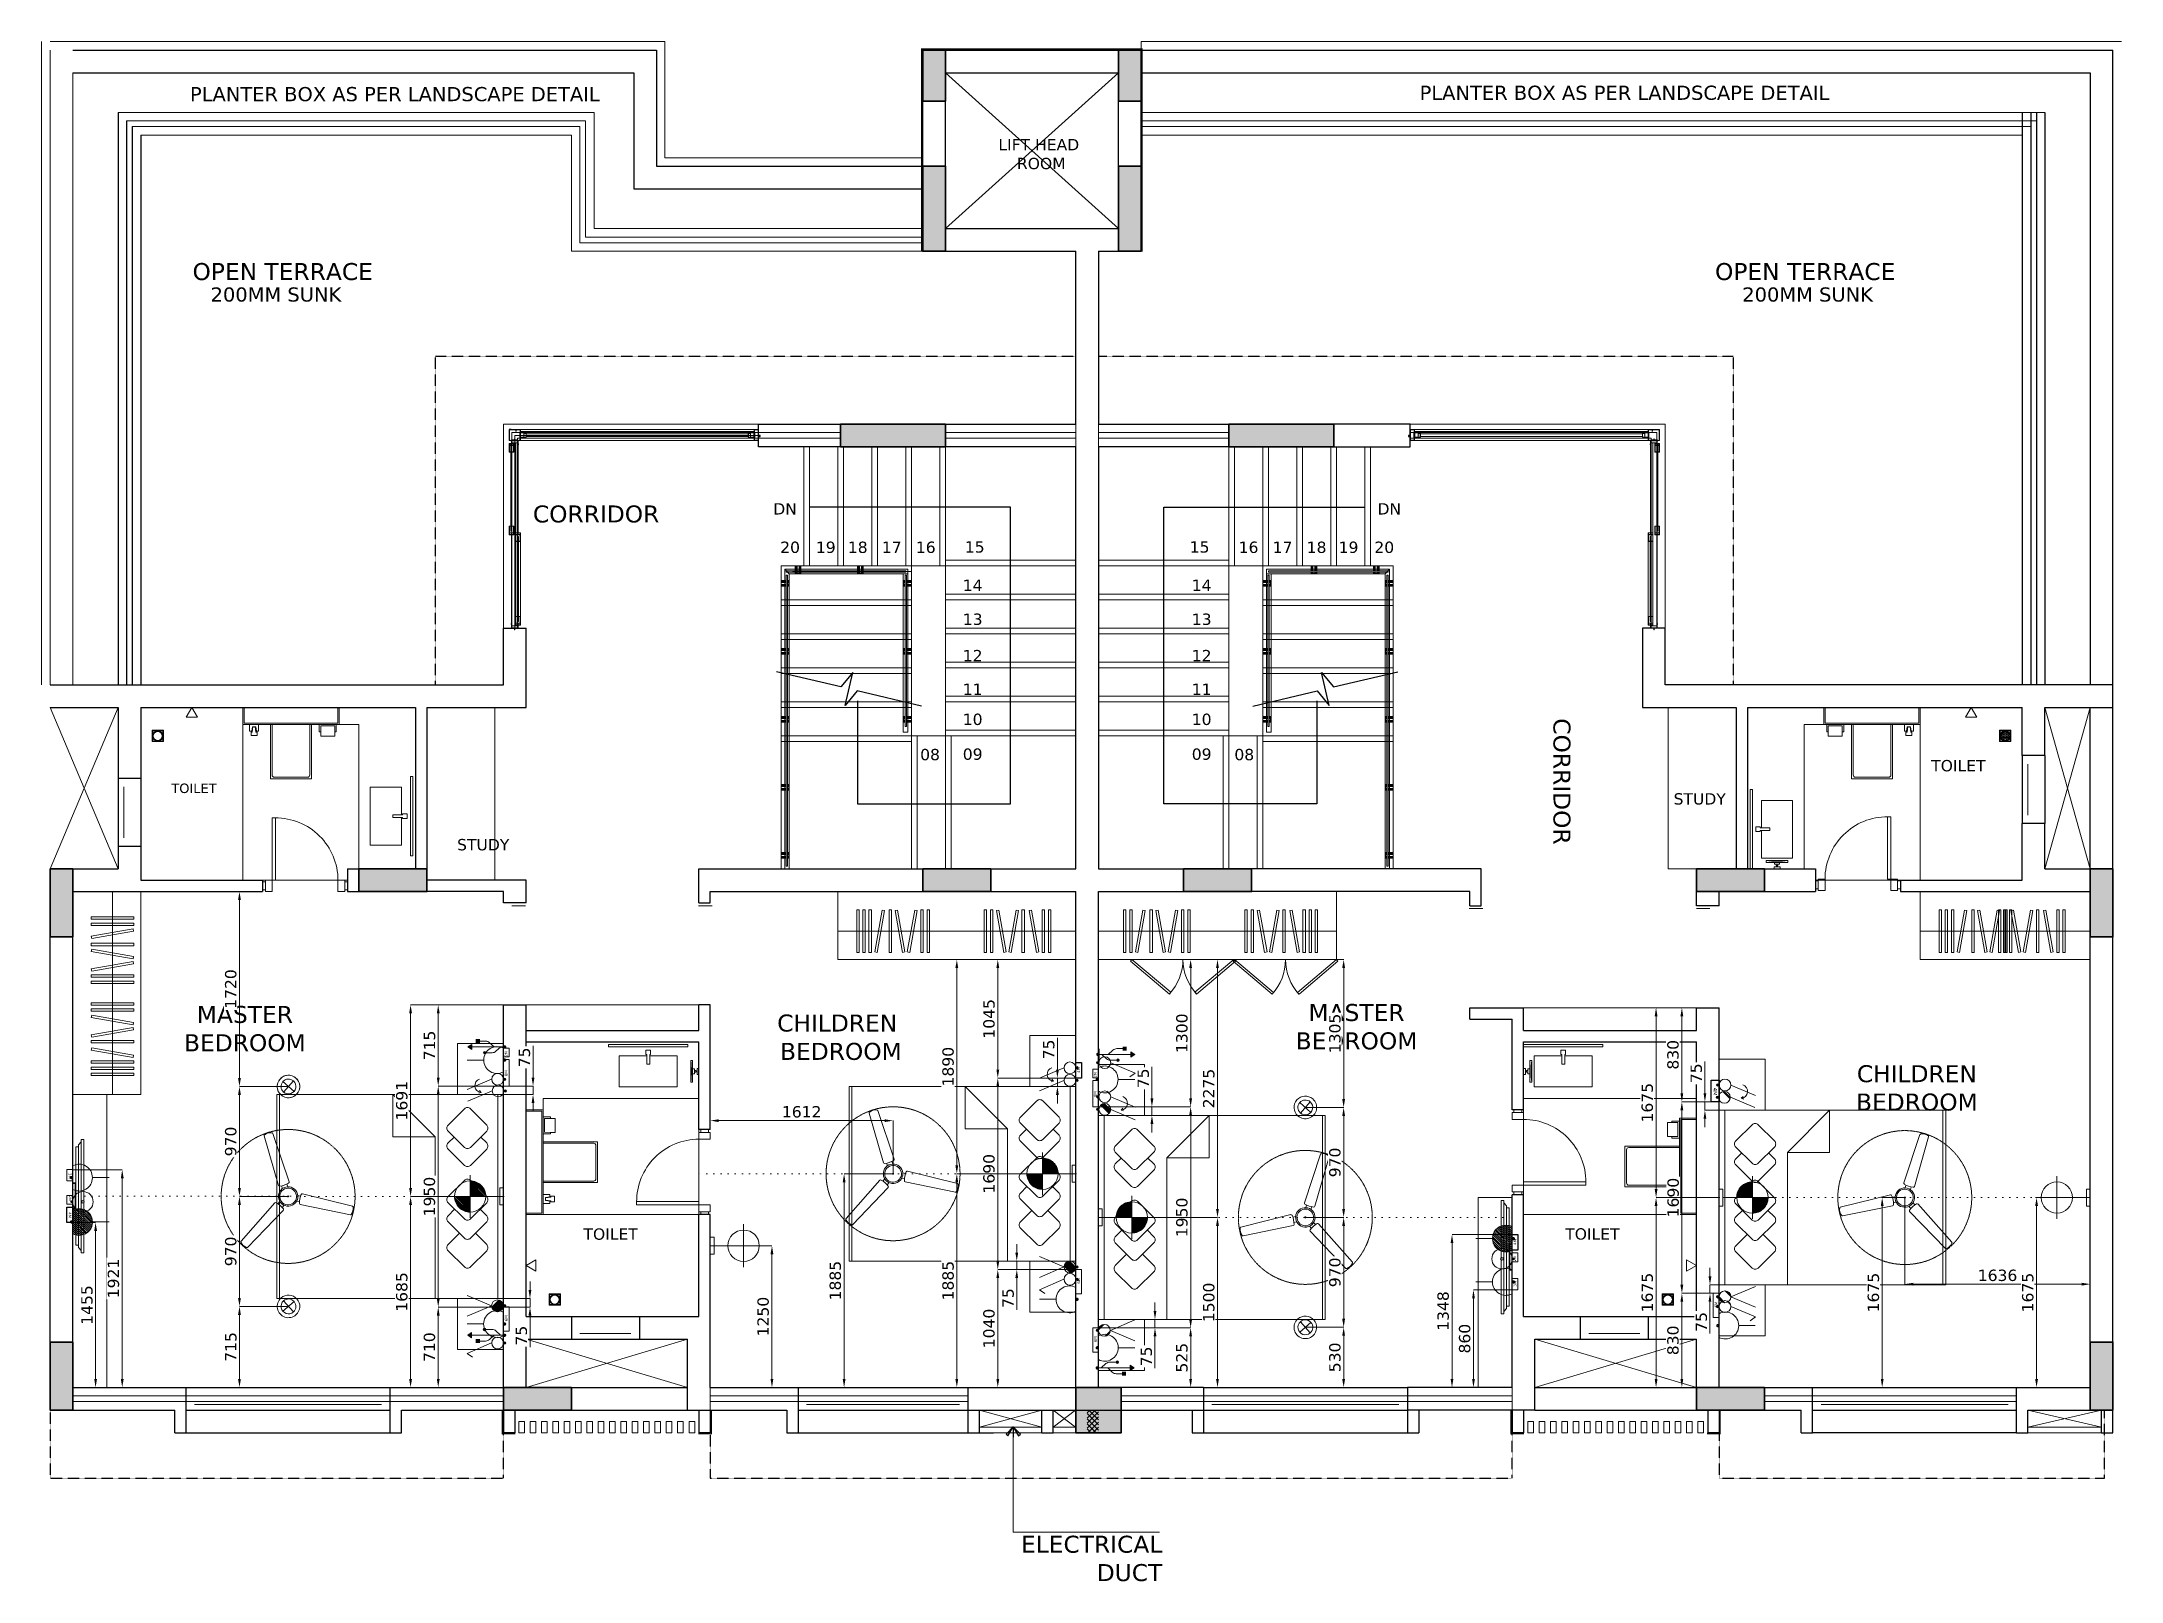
# Model space of a CAD drawing. Header units: millimetres. Extents: x -30632 to 770158, y -190968 to 78143.
# Drawn here: x 44129 to 62479, y -57149 to -43562 of the extents above; entities that cross this region are included whole.
import ezdxf

# ---------------------------------------------------------------- set-up
doc = ezdxf.new("R2010")
doc.units = ezdxf.units.MM
for name, pattern in [('DASHED', [19.05, 12.7, -6.35]), ('DOT', [0.25, 0, -0.25]), ('Hidden', [3, 2, -1])]:
    doc.linetypes.add(name, pattern=pattern)
doc.layers.get('0').update_dxf_attribs({"color": 8})
doc.layers.get('Defpoints').update_dxf_attribs({"color": 8})
for name, color, linetype, lineweight in [('$0$A-ELEV-0.05', 8, 'Continuous', 5), ('A-ANINI-ROOM TEXT', 8, 'Continuous', 9), ('A-ANNO-DIMS', 3, 'Continuous', 9), ('A-ANNO-LEDR', 8, 'Continuous', 9), ('A-ANNO-SYMB', 8, 'Continuous', 25), ('A-ANNO-TEXT', 8, 'Continuous', 9), ('A-CUT-BELW', 8, 'Continuous', 15), ('A-DOOR', 8, 'Continuous', 13), ('A-ELEV-0.1', 8, 'Continuous', 9), ('A-ELEV-0.2', 8, 'Continuous', 25), ('A-FIXT', 8, 'Continuous', 13), ('A-FLOR-LEVL', 8, 'Continuous', 18), ('A-FLOR-OTLN-HIDN', 8, 'Hidden', 30), ('A-FURN', 52, 'Continuous', 9), ('A-GLAS', 8, 'Continuous', 18), ('A-GLAZ', 8, 'Continuous', 13), ('A-GLAZ-FRAM', 8, 'Continuous', 13), ('A-GLAZ-FRAM-1', 8, 'Continuous', 5), ('A-HTCH', 8, 'Continuous', 9), ('A-HTCH-1', 10, 'Continuous', 9), ('A-METL', 8, 'Continuous', 15), ('A-PLMB-FIXT', 8, 'Continuous', 15), ('A-RAIL', 8, 'Continuous', 9), ('A-STRS', 8, 'Continuous', 13), ('A-STRU-CONC', 8, 'Continuous', 35), ('A-STRU-CONC-HATH', 8, 'Continuous', 9), ('A-WALL', 8, 'Continuous', 30), ('A-WALL-BRCK', 8, 'Continuous', 30), ('A-WALL-PARP', 8, 'Continuous', 15), ('A-WINW', 8, 'Continuous', 15), ('A-XREF', 8, 'Continuous', 13), ('E_MAPLE_BACK BOX', 42, 'Continuous', 0), ('E_MAPLE_LIGHTING', 5, 'Continuous', 0), ('E_MAPLE_LV OUTLETS', 150, 'Continuous', 0), ('E_MAPLE_POWER', 6, 'Continuous', 0), ('IEC-BEAM', 165, 'DASHED', 0), ('PS-FT', 8, 'Continuous', 0)]:
    doc.layers.add(name, color=color, linetype=linetype, lineweight=lineweight)
doc.layers.add('A-FNSH-STONE', color=8, linetype='Continuous')
doc.layers.get('IEC-BEAM').off()
doc.styles.get("Standard").update_dxf_attribs({"font": 'verdana.ttf'})
doc.dimstyles.new('DIM-050', dxfattribs={"dimscale": 50, "dimtxt": 2, "dimasz": 1.5, "dimexe": 0, "dimexo": 0, "dimgap": 0.5, "dimtad": 1, "dimdec": 0, "dimzin": 0, "dimdsep": 46, "dimtxsty": 'Standard', "dimblk": 'TAG-DIM-ARROW', "dimcen": 1, "dimclre": 8, "dimclrt": 7, "dimadec": 0, "dimazin": 0, "dimtfac": 1, "dimtdec": 0, "dimtmove": 0, "dimatfit": 3, "dimldrblk": 'TAG-LED-ARROW', "dimfxl": 1, "dimtfill": 1, "dimtolj": 1, "dimtzin": 0, "dimlwd": -1, "dimlwe": 5, "dimarcsym": 0})
doc.dimstyles.new('DIM-75', dxfattribs={"dimscale": 60, "dimtxt": 2, "dimasz": 1.5, "dimexe": 0, "dimexo": 0, "dimgap": 0.5, "dimtad": 1, "dimdec": 0, "dimzin": 0, "dimdsep": 46, "dimtxsty": 'Standard', "dimblk": 'TAG-DIM-ARROW', "dimcen": 1, "dimclre": 8, "dimclrt": 7, "dimadec": 0, "dimazin": 0, "dimtfac": 1, "dimtdec": 0, "dimtmove": 0, "dimatfit": 3, "dimldrblk": 'TAG-LED-ARROW', "dimfxl": 1, "dimtfill": 1, "dimtolj": 1, "dimtzin": 0, "dimlwd": -1, "dimlwe": 5, "dimarcsym": 0})
pattern_1 = [(135, (-4513790024.334, 856612218.284), (9.57508389299, 9.57508389299), [])]

# ---------------------------------------------------------------- blocks, each defined once
blk = doc.blocks.new('*U39')
at = {"layer": 'A-WINW'}
blk.add_line((75, 100), (1725, 100), dxfattribs=at)
blk = doc.blocks.new('P-HF-flat-1')
at = {"layer": 'A-PLMB-FIXT'}
for points in [[(-40, 0), (40, 0), (40, 60), (20, 60), (14, 20), (-14, 20), (-20, 60), (-40, 60)], [(-26, 69), (-16, 69), (-10, 20), (10, 20), (16, 69), (26, 69), (26, 99), (-26, 99)]]:
    blk.add_lwpolyline(points, close=True, dxfattribs=at)
blk = doc.blocks.new('P-PH-flat-1')
at = {"layer": 'A-PLMB-FIXT'}
for points in [[(-75, 66), (-62, 66), (-61, 13), (62, 13), (62, 66), (75, 66), (75, 0), (-75, 0), (-75, 66)], [(-62, 66), (-62, 105), (62, 105), (62, 66)]]:
    blk.add_lwpolyline(points, dxfattribs=at)
blk = doc.blocks.new('FLOOR TROP TYP')
at = {"layer": 'PS-FT', "ltscale": 15, "extrusion": (-0.013425, 0.023164, 0.999642)}
h = blk.add_hatch(dxfattribs=at)
h.set_pattern_fill('HONEY', color=256, scale=57.381757, angle=149.8968456, style=0)
h.set_pattern_definition([(149.8968456, (-857011.5246, 1006604.148), (-12.423494638, 0.022367102), [7.17271961, -14.34543921]), (269.8968456, (-857011.5246, 1006604.148), (6.19237684, -10.77024551), [7.17271961, -14.34543921]), (209.8968456, (-857011.5246, 1006604.148), (-6.231117797, -10.74787841), [-14.34543921, 7.17271961])])
edge = h.paths.add_edge_path()
edge.add_arc((-106.449, 119.426), 39.983, 0, 360)
at = {"layer": 'A-PLMB-FIXT'}
for points in [[(101.998, 0), (201.998, 0), (201.998, -100), (101.998, -100)], [(106.998, -5), (196.998, -5), (196.998, -95), (106.998, -95)]]:
    blk.add_lwpolyline(points, close=True, dxfattribs=at)
for radius in [45, 40]:
    blk.add_circle((151.998, -50), radius, dxfattribs=at)
blk = doc.blocks.new('P-SHOWER-flat-1')
at = {"layer": 'A-PLMB-FIXT'}
for p, q in [((-50, 87), (0, 0)), ((0, 0), (50, 87))]:
    blk.add_line(p, q, dxfattribs=at)
blk.add_lwpolyline([(50, 87), (-50, 87)], dxfattribs=at)
blk = doc.blocks.new('SHAVING MIRROR-flat-1')
at = {"layer": 'A-FIXT'}
for points in [[(682864, 978567), (682864, 978376), (682847, 978376), (682847, 978567)], [(682864, 978493), (682864, 978450), (682881, 978450), (682881, 978493)], [(682881, 978465), (682881, 978478), (682893, 978478), (682893, 978465)], [(682920, 978498), (682920, 978445), (682903, 978445), (682903, 978498)]]:
    blk.add_lwpolyline(points, close=True, dxfattribs=at)
blk.add_circle((682898, 978471), 4.78, dxfattribs=at)
blk.add_arc((682144, 978471), 710, 352.2573, 7.7427, dxfattribs=at)
blk = doc.blocks.new('*U38')
at = {"layer": 'A-WINW'}
blk.add_line((75, 100), (525, 100), dxfattribs=at)
blk = doc.blocks.new('*U34')
blk.add_line((17.75, 0), (0, 0))
blk = doc.blocks.new('*U35')
blk.add_line((9.09, 0), (0, 0))
blk = doc.blocks.new('*U36')
blk.add_lwpolyline([(-6.58, 0), (-0.75, 0), (0, 1.5), (0, -1.5), (0.75, 0), (6.58, 0)])
blk = doc.blocks.new('*U40')
at = {"layer": 'A-WINW'}
blk.add_line((75, 100), (1425, 100), dxfattribs=at)
blk = doc.blocks.new('*U33')
blk.add_line((25, 105), (25, -15))
blk = doc.blocks.new('EXPSCREW')
h = blk.add_hatch()
h.set_pattern_fill('ANSI31', color=256, scale=0.2, style=0)
h.set_pattern_definition([(45, (0, 0), (-0.01767767, 0.01767767), [])])
h.paths.add_polyline_path([(-0.8, 0.2), (-0.8, 0.2), (-0.8, 0.2), (-0.9, 0.2), (-0.9, 0.2), (-1, 0.2), (-1, 0.2), (-1.1, 0.2), (-1.1, 0.2), (-1.2, 0.2), (-1.2, 0.2), (-1.3, 0.2), (-1.3, 0.2), (-1.4, 0.2), (-1.4, 0.2), (-1.5, 0.2), (-1.5, 0.2), (-1.6, 0.2), (-1.6, 0.2), (-1.7, 0.2), (-1.7, 0.2), (-1.8, 0.2), (-1.8, 0.2), (-1.9, 0.2), (-1.9, 0.2), (-2, 0.2), (-2, 0.2), (-2.1, 0.2), (-2.1, 0.2), (-2.2, 0.2), (-2.2, 0.2), (-2.3, 0.2), (-2.3, 0.2), (-2.3, 0.2), (-2.3, 0.2), (-2.4, 0.2), (-2.4, 0.2), (-2.5, 0.2), (-2.5, 0.1), (-2.1, 0.1), (-2.1, 0.1), (-2.1, 0.1), (-2.1, 0.1), (-2.1, 0.1), (-2, 0.1), (-2, 0.1), (-2, 0.2), (-2, 0.1), (-1.9, 0.1), (-1.9, 0.2), (-1.9, 0.1), (-1.8, 0.1), (-1.8, 0.2), (-1.8, 0.1), (-1.8, 0.1), (-1.7, 0.2), (-1.7, 0.1), (-1.7, 0.1), (-1.7, 0.2), (-1.6, 0.1), (-1.6, 0.1), (-1.6, 0.2), (-1.6, 0.1), (-1.5, 0.1), (-1.5, 0.2), (-1.5, 0.1), (-1.4, 0.1), (-1.4, 0.2), (-1.4, 0.1), (-1.4, 0.1), (-1.3, 0.2), (-1.3, 0.1), (-1.3, 0.1), (-1.3, 0.2), (-1.2, 0.1), (-1.2, 0.1), (-1.2, 0.2), (-1.2, 0.1), (-1.1, 0.1), (-1.1, 0.2), (-1.1, 0.1), (-1, 0.1), (-1, 0.2), (-1, 0.1), (-0.9, 0.1), (-0.9, 0.1), (-0.9, 0.1), (-0.8, 0.1), (-0.8, 0.1), (-0.8, 0.1)])
h.paths.add_polyline_path([(-0.8, -0.1), (-0.8, -0.1), (-0.8, -0.1), (-0.9, -0.1), (-0.9, -0.1), (-0.9, -0.1), (-1, -0.1), (-1, -0.2), (-1, -0.1), (-1.1, -0.1), (-1.1, -0.2), (-1.1, -0.1), (-1.1, -0.1), (-1.1, -0.2), (-1.2, -0.1), (-1.2, -0.1), (-1.2, -0.2), (-1.2, -0.1), (-1.3, -0.1), (-1.3, -0.2), (-1.3, -0.1), (-1.4, -0.1), (-1.4, -0.2), (-1.4, -0.1), (-1.5, -0.1), (-1.5, -0.2), (-1.5, -0.1), (-1.5, -0.1), (-1.6, -0.2), (-1.6, -0.1), (-1.6, -0.1), (-1.6, -0.2), (-1.6, -0.1), (-1.7, -0.1), (-1.7, -0.2), (-1.7, -0.1), (-1.8, -0.1), (-1.8, -0.2), (-1.8, -0.1), (-1.9, -0.1), (-1.9, -0.2), (-1.9, -0.1), (-1.9, -0.1), (-2, -0.2), (-2, -0.1), (-2, -0.1), (-2, -0.2), (-2.1, -0.1), (-2.1, -0.1), (-2.1, -0.1), (-2.1, -0.1), (-2.5, -0.1), (-2.5, -0.2), (-2.4, -0.2), (-2.4, -0.2), (-2.3, -0.2), (-2.3, -0.2), (-2.3, -0.2), (-2.3, -0.2), (-2.2, -0.2), (-2.2, -0.2), (-2.1, -0.2), (-2.1, -0.2), (-2, -0.2), (-2, -0.2), (-1.9, -0.2), (-1.9, -0.2), (-1.8, -0.2), (-1.8, -0.2), (-1.7, -0.2), (-1.7, -0.2), (-1.6, -0.2), (-1.6, -0.2), (-1.5, -0.2), (-1.5, -0.2), (-1.4, -0.2), (-1.4, -0.2), (-1.3, -0.2), (-1.3, -0.2), (-1.2, -0.2), (-1.2, -0.2), (-1.1, -0.2), (-1.1, -0.2), (-1, -0.2), (-1, -0.2), (-0.9, -0.2), (-0.9, -0.2), (-0.8, -0.2), (-0.8, -0.2), (-0.8, -0.2)])
h.paths.add_polyline_path([(-0.8, 0.2), (-0.7, 0.2), (-0.7, 0.2), (-0.6, 0.2), (-0.6, 0.2), (-0.5, 0.2), (-0.5, 0.2), (-0.4, 0.2), (-0.4, 0.2), (-0.3, 0.2), (-0.3, 0.1), (-0.8, 0.1)])
h.paths.add_polyline_path([(-0.8, -0.2), (-0.7, -0.2), (-0.7, -0.2), (-0.6, -0.2), (-0.6, -0.2), (-0.5, -0.2), (-0.5, -0.2), (-0.4, -0.2), (-0.4, -0.2), (-0.3, -0.2), (-0.3, -0.1), (-0.8, -0.1)])
for p, q in [((-2.5, 0.2), (-2.5, -0.2)), ((-2.5, 0.2), (-2.4, 0.2)), ((-2.1, 0.1), (-2.5, 0.1)), ((-2.3, 0.2), (-2.4, 0.2)), ((-2.4, 0.2), (-2.4, 0.2)), ((-2.2, 0.2), (-2.3, 0.2)), ((-2.3, 0.2), (-2.3, 0.2)), ((-2.3, 0.2), (-2.3, 0.2)), ((-2.3, 0.2), (-2.3, 0.2)), ((-2.1, 0.2), (-2.2, 0.2)), ((-2.2, 0.2), (-2.2, 0.2)), ((-2, 0.2), (-2.1, 0.2)), ((-2.1, 0.2), (-2.1, 0.2)), ((-1.9, 0.2), (-2, 0.2)), ((-2, 0.2), (-2, 0.2)), ((-2, 0.1), (-2, 0.1)), ((-1.9, 0.1), (-2, 0.1)), ((-1.8, 0.2), (-1.9, 0.2)), ((-1.9, 0.2), (-1.9, 0.2)), ((-1.8, 0.1), (-1.9, 0.1)), ((-1.7, 0.2), (-1.8, 0.2)), ((-1.8, 0.2), (-1.8, 0.2)), ((-1.8, 0.1), (-1.8, 0.1)), ((-1.6, 0.2), (-1.7, 0.2)), ((-1.7, 0.2), (-1.7, 0.2)), ((-1.7, 0.1), (-1.7, 0.1)), ((-1.5, 0.2), (-1.6, 0.2)), ((-1.6, 0.2), (-1.6, 0.2)), ((-1.6, 0.1), (-1.6, 0.1)), ((-1.5, 0.1), (-1.6, 0.1)), ((-1.4, 0.2), (-1.5, 0.2)), ((-1.5, 0.2), (-1.5, 0.2)), ((-1.4, 0.1), (-1.5, 0.1)), ((-1.3, 0.2), (-1.4, 0.2)), ((-1.4, 0.2), (-1.4, 0.2)), ((-1.4, 0.1), (-1.4, 0.1)), ((-1.2, 0.2), (-1.3, 0.2)), ((-1.3, 0.2), (-1.3, 0.2)), ((-1.3, 0.1), (-1.3, 0.1)), ((-1.1, 0.2), (-1.2, 0.2)), ((-1.2, 0.2), (-1.2, 0.2)), ((-1.2, 0.1), (-1.2, 0.1)), ((-1.1, 0.1), (-1.2, 0.1)), ((-1, 0.2), (-1.1, 0.2)), ((-1.1, 0.2), (-1.1, 0.2)), ((-1, 0.1), (-1.1, 0.1)), ((-0.9, 0.2), (-1, 0.2)), ((-1, 0.2), (-1, 0.2)), ((-0.9, 0.1), (-1, 0.1)), ((-0.9, 0.2), (-0.9, 0.2)), ((-0.8, 0.2), (-0.9, 0.2)), ((-0.8, 0.1), (-0.9, 0.1)), ((-0.8, 0.2), (-0.8, 0.2)), ((-0.8, 0.2), (-0.8, 0.2)), ((-0.8, 0.2), (-0.8, 0.2)), ((-0.7, 0.2), (-0.8, 0.2)), ((-0.8, 0.2), (-0.8, 0.2)), ((-0.7, 0.2), (-0.7, 0.2)), ((-0.7, 0.2), (-0.6, 0.2)), ((-0.6, 0.2), (-0.6, 0.2)), ((-0.5, 0.2), (-0.6, 0.2)), ((-0.5, 0.2), (-0.5, 0.2)), ((-0.5, 0.2), (-0.4, 0.2)), ((-0.4, 0.2), (-0.4, 0.2)), ((-0.3, 0.2), (-0.4, 0.2)), ((-0.3, 0.2), (-0.3, 0.2)), ((-2.1, -0.1), (-2.5, -0.1)), ((-2.5, -0.2), (-2.4, -0.2)), ((-2.4, -0.2), (-2.4, -0.2)), ((-2.3, -0.2), (-2.4, -0.2)), ((-2.3, -0.2), (-2.3, -0.2)), ((-2.3, -0.2), (-2.3, -0.2)), ((-2.3, -0.2), (-2.3, -0.2)), ((-2.2, -0.2), (-2.3, -0.2)), ((-2.2, -0.2), (-2.2, -0.2)), ((-2.1, -0.2), (-2.2, -0.2)), ((-2.1, -0.2), (-2.1, -0.2)), ((-2, -0.2), (-2.1, -0.2)), ((-2, -0.1), (-2, -0.1)), ((-2, -0.2), (-2, -0.2)), ((-1.9, -0.2), (-2, -0.2)), ((-1.8, -0.1), (-1.9, -0.1)), ((-1.9, -0.1), (-1.9, -0.1)), ((-1.9, -0.2), (-1.9, -0.2)), ((-1.8, -0.2), (-1.9, -0.2)), ((-1.7, -0.1), (-1.8, -0.1)), ((-1.8, -0.2), (-1.8, -0.2)), ((-1.7, -0.2), (-1.8, -0.2)), ((-1.6, -0.1), (-1.7, -0.1)), ((-1.7, -0.2), (-1.7, -0.2)), ((-1.6, -0.2), (-1.7, -0.2)), ((-1.6, -0.1), (-1.6, -0.1)), ((-1.6, -0.2), (-1.6, -0.2)), ((-1.5, -0.2), (-1.6, -0.2)), ((-1.4, -0.1), (-1.5, -0.1)), ((-1.5, -0.1), (-1.5, -0.1)), ((-1.5, -0.2), (-1.5, -0.2)), ((-1.4, -0.2), (-1.5, -0.2)), ((-1.3, -0.1), (-1.4, -0.1)), ((-1.4, -0.2), (-1.4, -0.2)), ((-1.3, -0.2), (-1.4, -0.2)), ((-1.2, -0.1), (-1.3, -0.1)), ((-1.3, -0.2), (-1.3, -0.2)), ((-1.2, -0.2), (-1.3, -0.2)), ((-1.2, -0.1), (-1.2, -0.1)), ((-1.2, -0.2), (-1.2, -0.2)), ((-1.1, -0.2), (-1.2, -0.2)), ((-1, -0.1), (-1.1, -0.1)), ((-1.1, -0.1), (-1.1, -0.1)), ((-1.1, -0.2), (-1.1, -0.2)), ((-1, -0.2), (-1.1, -0.2)), ((-0.9, -0.1), (-1, -0.1)), ((-1, -0.2), (-1, -0.2)), ((-0.9, -0.2), (-1, -0.2)), ((-0.8, -0.1), (-0.9, -0.1)), ((-0.8, -0.2), (-0.9, -0.2)), ((-0.9, -0.2), (-0.9, -0.2)), ((-0.8, -0.2), (-0.8, -0.2)), ((-0.8, -0.2), (-0.8, -0.2)), ((-0.7, -0.2), (-0.8, -0.2)), ((-0.8, -0.2), (-0.8, -0.2)), ((-0.7, -0.2), (-0.7, -0.2)), ((-0.7, -0.2), (-0.6, -0.2)), ((-0.6, -0.2), (-0.6, -0.2)), ((-0.5, -0.2), (-0.6, -0.2)), ((-0.5, -0.2), (-0.5, -0.2)), ((-0.5, -0.2), (-0.4, -0.2)), ((-0.4, -0.2), (-0.4, -0.2)), ((-0.3, -0.2), (-0.4, -0.2)), ((-0.3, -0.2), (-0.3, -0.2))]:
    blk.add_line(p, q)
at = {"ltscale": 1.2}
for p, q in [((-2.3, 0), (-2.3, 0)), ((-2.3, 0), (-2.2, -0.1)), ((-2.2, 0.1), (-2.2, 0)), ((-2.2, 0.1), (-2.1, -0.1)), ((-2.1, 0.1), (-2.1, 0.1)), ((-2.1, 0.1), (-2.1, 0.1)), ((-2.1, 0.1), (-2, -0.2)), ((-2.1, 0.1), (-2, -0.2)), ((-2, 0.2), (-2, 0.1)), ((-2, 0.2), (-1.9, -0.2)), ((-1.9, 0.2), (-1.8, -0.2)), ((-1.9, 0.2), (-1.9, 0.1)), ((-0.9, 0.1), (-1.9, 0.1)), ((-1.8, 0.2), (-1.7, -0.2)), ((-1.8, 0.2), (-1.8, 0.1)), ((-1.7, 0.2), (-1.8, 0.1)), ((-1.7, 0.2), (-1.6, -0.2)), ((-1.7, 0.2), (-1.7, 0.1)), ((-1.7, 0.2), (-1.6, -0.2)), ((-1.6, 0.2), (-1.6, 0.1)), ((-1.6, 0.2), (-1.5, -0.2)), ((-1.5, 0.2), (-1.4, -0.2)), ((-1.5, 0.2), (-1.5, 0.1)), ((-1.4, 0.2), (-1.3, -0.2)), ((-1.4, 0.2), (-1.4, 0.1)), ((-1.3, 0.2), (-1.4, 0.1)), ((-1.3, 0.2), (-1.2, -0.2)), ((-1.3, 0.2), (-1.1, -0.2)), ((-1.3, 0.2), (-1.3, 0.1)), ((-1.2, 0.2), (-1.1, -0.2)), ((-1.2, 0.2), (-1.2, 0.1)), ((-1.1, 0.2), (-1, -0.2)), ((-1.1, 0.2), (-1.1, 0.1)), ((-1, 0.2), (-0.9, -0.1)), ((-1, 0.2), (-1, 0.1)), ((-0.9, 0.1), (-0.9, 0.1)), ((-0.9, 0), (-0.9, 0.1)), ((-0.9, -0.1), (-0.9, 0.1)), ((-0.8, 0.1), (-0.9, 0.1)), ((-0.8, -0.1), (-0.8, 0.1)), ((-0.2, 0.1), (-0.8, 0.1)), ((-0.2, 0.1), (0, 0.2)), ((-0.2, -0.1), (-0.2, 0.1)), ((0, 0.2), (0, -0.2)), ((0, 0.2), (0, 0.2)), ((0, -0.2), (0, 0.2)), ((-2.2, 0), (-2.2, -0.1)), ((-2.1, -0.1), (-2.1, -0.1)), ((-2, -0.1), (-2, -0.2)), ((-1.9, -0.1), (-2, -0.2)), ((-1.8, -0.1), (-1.9, -0.2)), ((-0.9, -0.1), (-1.9, -0.1)), ((-1.8, -0.1), (-1.8, -0.2)), ((-1.7, -0.1), (-1.7, -0.2)), ((-1.5, -0.1), (-1.6, -0.2)), ((-1.6, -0.1), (-1.6, -0.2)), ((-1.4, -0.1), (-1.5, -0.2)), ((-1.4, -0.1), (-1.4, -0.2)), ((-1.3, -0.1), (-1.3, -0.2)), ((-1.2, -0.1), (-1.2, -0.2)), ((-1.1, -0.1), (-1.1, -0.2)), ((-1, -0.1), (-1.1, -0.2)), ((-1, -0.1), (-1, -0.2)), ((-0.9, -0.1), (-0.9, -0.1)), ((-0.8, -0.1), (-0.9, -0.1)), ((-0.2, -0.1), (-0.8, -0.1)), ((-0.2, -0.1), (0, -0.2)), ((0, -0.2), (0, -0.2))]:
    blk.add_line(p, q, dxfattribs=at)
for centre, start, end in [((-1.9, -0.9), 90, 115.1763), ((-1.9, 0.9), 244.8237, 270)]:
    blk.add_arc(centre, 0.94, start, end, dxfattribs=at)
blk = doc.blocks.new('2 SIDE WITHOUT MESH')
at = {"layer": 'A-GLAZ-FRAM', "elevation": 0}
for points in [[(17939, 23563), (17933, 23563), (17933, 23562, -0.414214), (17932, 23561), (17931, 23561), (17931, 23562), (17932, 23562), (17932, 23563), (17926, 23563), (17926, 23562), (17927, 23562), (17927, 23561), (17925, 23561, -0.414214), (17924, 23562), (17924, 23566, -0.414214), (17925, 23567), (17927, 23567), (17927, 23566), (17926, 23566), (17926, 23565), (17932, 23565), (17932, 23566), (17931, 23566), (17931, 23567), (17932, 23567, -0.414214), (17933, 23566), (17933, 23565), (17939, 23565)], [(17939, 23505), (17933, 23505), (17933, 23504, -0.414214), (17932, 23503), (17931, 23503), (17931, 23504), (17932, 23504), (17932, 23505), (17926, 23505), (17926, 23504), (17927, 23504), (17927, 23503), (17925, 23503, -0.414214), (17924, 23504), (17924, 23508, -0.414214), (17925, 23509), (17927, 23509), (17927, 23508), (17926, 23508), (17926, 23507), (17932, 23507), (17932, 23508), (17931, 23508), (17931, 23509), (17932, 23509, -0.414214), (17933, 23508), (17933, 23507), (17939, 23507)], [(17942, 23536), (17942, 23562, 0.414214), (17941, 23563), (17939, 23563)], [(17939, 23507), (17941, 23507, 0.414214), (17942, 23508), (17942, 23563)]]:
    blk.add_lwpolyline(points, format="xyb", dxfattribs=at)
for points in [[(17939, 23565), (17963, 23565), (17963, 23505)], [(17963, 23505), (17939, 23505)], [(17961, 23507), (17961, 23563), (17944, 23563), (17944, 23507)], [(17961, 23507), (17944, 23507)]]:
    blk.add_lwpolyline(points, dxfattribs=at)
at = {"layer": 'A-HTCH', "xscale": 7.501111111108912, "yscale": 7.501111111108912, "zscale": 7.501111111108912, "rotation": 180}
blk.add_blockref('EXPSCREW', (17960, 23535), dxfattribs=at)
blk = doc.blocks.new('3994')
for p, q in [((-10, 41), (-10, -34)), ((5, 41), (-10, 41)), ((5, 40), (-9, 40)), ((-9, 40), (-9, 26)), ((-9, 26), (8, 26)), ((-9, 25), (29, 25)), ((-9, 25), (-9, -33)), ((5, 41), (5, 40)), ((9, 28), (9, 29)), ((11, 28), (11, 29)), ((12, 26), (29, 26)), ((30, 41), (15, 41)), ((15, 40), (15, 41)), ((29, 40), (15, 40)), ((29, 26), (29, 40)), ((29, -33), (29, 25)), ((30, -34), (30, 41)), ((-10, -34), (5, -34)), ((-9, -33), (5, -33)), ((5, -33), (5, -34)), ((15, -33), (15, -34)), ((15, -33), (29, -33)), ((15, -34), (30, -34))]:
    blk.add_line(p, q)
for radius, start, end in [(2, 137.8438, 210), (1, 150, 30), (2, 330, 42.1562)]:
    blk.add_arc((10, 28), radius, start, end)
blk = doc.blocks.new('gwgdf')
at = {"layer": '$0$A-ELEV-0.05'}
for p, q in [((57058, 8633, 0), (57856, 8633, 0)), ((57059, 8631, 0), (57856, 8631, 0)), ((56261, 8594, 0), (57055, 8594, 0)), ((56279, 8575), (57067, 8575, 0)), ((56279, 8573), (57067, 8573, 0)), ((57793, 8594, 0), (57130, 8594, 0)), ((57130, 8554, 0), (57793, 8554, 0))]:
    blk.add_line(p, q, dxfattribs=at)
at = {"layer": 'A-FNSH-STONE'}
for p, q in [((56143, 8636, 0), (56143, 8652, 0)), ((56143, 8636, 0), (56143, 8652)), ((56159, 8592, 0), (56143, 8592, 0)), ((56159, 6453, 0), (56143, 6453, 0)), ((56159, 6453, 0), (56143, 6453))]:
    blk.add_line(p, q, dxfattribs=at)
at = {"layer": 'A-GLAS'}
for p, q in [((56181, 6543, 0), (56181, 8503)), ((56206, 6543, 0), (56206, 8503))]:
    blk.add_line(p, q, dxfattribs=at)
at = {"layer": 'A-GLAS', "elevation": 0}
for points in [[(56299, 8635), (56299, 8629), (57039, 8629), (57039, 8635), (56299, 8635)], [(57836, 8577), (57836, 8571), (57087, 8571), (57087, 8577), (57836, 8577)]]:
    blk.add_lwpolyline(points, dxfattribs=at)
at = {"layer": 'A-GLAZ-FRAM'}
for p, q in [((56241, 8652, 0), (56143, 8652, 0)), ((56143, 8652, 0), (56143, 8554)), ((56143, 8652, 0), (56143, 8554, 0)), ((56239, 8650, 0), (56145, 8650, 0)), ((56145, 8650, 0), (56145, 8556)), ((56145, 8650, 0), (56145, 8555)), ((56235, 8625), (56239, 8628)), ((56235, 8575), (56235, 8625)), ((56237, 8624), (56241, 8627)), ((56239, 8638), (56239, 8650, 0)), ((56239, 8634), (56239, 8636)), ((56239, 8628), (56239, 8632)), ((56241, 8638), (56241, 8652, 0)), ((56241, 8634), (56241, 8636)), ((56241, 8634), (56241, 8636)), ((56241, 8634), (56241, 8636)), ((56241, 8634, 0), (56241, 8636, 0)), ((56241, 8627), (56241, 8632)), ((56157, 8554), (56143, 8554)), ((56143, 8554), (56241, 8554)), ((56157, 8555), (56145, 8555)), ((56160, 8555), (56159, 8555)), ((56160, 8554), (56159, 8554)), ((56160, 8554), (56159, 8554)), ((56160, 8554), (56159, 8554)), ((56160, 8554, 0), (56159, 8554, 0)), ((56167, 8555), (56163, 8555)), ((56168, 8554), (56163, 8554)), ((56170, 8559), (56167, 8555)), ((56171, 8558), (56168, 8554)), ((56219, 8559), (56170, 8559)), ((56219, 8558), (56171, 8558)), ((56175, 8519), (56175, 8523)), ((56175, 8523), (56180, 8523)), ((56175, 8523), (56180, 8519)), ((56180, 8523), (56175, 8519)), ((56177, 8519), (56175, 8519)), ((56177, 8519), (56180, 8519)), ((56180, 8519), (56180, 8523)), ((56222, 8555), (56219, 8559)), ((56222, 8554), (56219, 8558)), ((56227, 8555), (56222, 8555)), ((56222, 8554), (56241, 8554)), ((56230, 8555), (56229, 8555)), ((56239, 8555), (56232, 8555)), ((56239, 8572), (56235, 8575)), ((56237, 8576), (56237, 8624)), ((56241, 8573), (56237, 8576)), ((56239, 8568), (56239, 8572)), ((56239, 8564), (56239, 8566)), ((56239, 8555), (56239, 8562)), ((56241, 8573), (56241, 8554)), ((56143, 6491, 0), (56143, 6453, 0)), ((56157, 6491, 0), (56143, 6491, 0)), ((56143, 6453, 0), (56241, 6453, 0)), ((56143, 6453, 0), (56241, 6453, 0)), ((56145, 6490, 0), (56145, 6456, 0)), ((56157, 6490, 0), (56145, 6490, 0)), ((56145, 6456, 0), (56238, 6456, 0)), ((56145, 6456, 0), (56238, 6456, 0)), ((56160, 6491, 0), (56159, 6491, 0)), ((56160, 6491, 0), (56159, 6491, 0)), ((56160, 6491, 0), (56159, 6491, 0)), ((56160, 6491, 0), (56159, 6491, 0)), ((56160, 6490, 0), (56159, 6490, 0)), ((56168, 6491, 0), (56163, 6491, 0)), ((56167, 6490, 0), (56163, 6490, 0)), ((56170, 6486, 0), (56167, 6490, 0)), ((56171, 6487, 0), (56168, 6491, 0)), ((56219, 6486, 0), (56170, 6486, 0)), ((56219, 6487, 0), (56171, 6487, 0)), ((56177, 6527, 0), (56175, 6527, 0)), ((56175, 6527, 0), (56175, 6523, 0)), ((56175, 6523, 0), (56180, 6527, 0)), ((56180, 6523, 0), (56175, 6527, 0)), ((56175, 6523, 0), (56180, 6523, 0)), ((56177, 6527, 0), (56180, 6527, 0)), ((56180, 6527, 0), (56180, 6523, 0)), ((56222, 6491, 0), (56219, 6487, 0)), ((56222, 6490, 0), (56219, 6486, 0)), ((56222, 6491, 0), (56241, 6491, 0)), ((56227, 6490, 0), (56222, 6490, 0)), ((56230, 6490, 0), (56229, 6490, 0)), ((56238, 6490, 0), (56232, 6490, 0)), ((56238, 6456, 0), (56238, 6490, 0)), ((56241, 6453, 0), (56241, 6491, 0))]:
    blk.add_line(p, q, dxfattribs=at)
for points in [[(56209, 8523), (56209, 8520), (56207, 8519), (56207, 8519), (56210, 8519), (56210, 8553), (56217, 8553), (56217, 8558), (56216, 8558), (56216, 8554), (56173, 8554), (56173, 8558), (56172, 8558), (56172, 8558), (56172, 8558), (56172, 8503), (56176, 8503, 0.414214), (56177, 8504), (56177, 8506, 0.414214), (56176, 8506), (56176, 8506, 0.414214), (56175, 8506), (56175, 8504), (56173, 8504), (56173, 8513), (56175, 8513), (56175, 8512, 0.414214), (56176, 8511), (56176, 8511, 0.414214), (56177, 8512), (56177, 8514, 0.414214), (56176, 8515), (56173, 8515), (56173, 8523), (56189, 8523), (56189, 8519), (56193, 8519), (56193, 8519), (56191, 8520), (56191, 8523)], [(56209, 6523), (56209, 6525), (56207, 6526), (56207, 6527), (56210, 6527), (56210, 6493), (56217, 6493), (56217, 6487), (56216, 6487), (56216, 6491), (56173, 6491), (56173, 6487), (56172, 6487), (56172, 6487), (56172, 6487), (56172, 6543), (56176, 6543, -0.414214), (56177, 6542), (56177, 6540, -0.414214), (56176, 6539), (56176, 6539, -0.414214), (56175, 6540), (56175, 6541), (56173, 6541), (56173, 6532), (56175, 6532), (56175, 6534, -0.414214), (56176, 6534), (56176, 6534, -0.414214), (56177, 6534), (56177, 6532, -0.414214), (56176, 6531), (56173, 6531), (56173, 6523), (56189, 6523), (56189, 6527), (56193, 6527), (56193, 6526), (56191, 6525), (56191, 6523)]]:
    blk.add_lwpolyline(points, format="xyb", close=True, dxfattribs=at)
for points in [[(56209, 8553), (56209, 8524), (56173, 8524), (56173, 8553)], [(56209, 6493), (56209, 6522), (56173, 6522), (56173, 6493)]]:
    blk.add_lwpolyline(points, close=True, dxfattribs=at)
blk.add_lwpolyline([(56210, 8519), (56210, 8503), (56177, 8503), (56177, 8519), (56178, 8519), (56178, 8504), (56209, 8504), (56209, 8519), (56210, 8519)], dxfattribs=at)
at = {"layer": 'A-GLAZ-FRAM', "elevation": 0}
blk.add_lwpolyline([(56210, 6527), (56210, 6543), (56177, 6543), (56177, 6527), (56178, 6527), (56178, 6541), (56209, 6541), (56209, 6527), (56210, 6527)], dxfattribs=at)
at = {"layer": 'A-GLAZ-FRAM'}
for centre, radius, start, end in [((56238, 8635), 3.15, 66.9267, 128.2843), ((56237, 8637), 0.825, 128.2843, 308.2843), ((56237, 8633), 0.825, 51.7157, 231.7157), ((56238, 8635), 3.15, 231.7157, 293.0733), ((56238, 8635), 1.5, 34.6128, 128.2843), ((56238, 8635), 1.5, 231.7157, 325.3872), ((56242, 8635, 0), 3.15, 51.7157, 113.0733), ((56242, 8635, 0), 1.5, 51.7157, 145.3872), ((56242, 8635, 0), 1.5, 214.6128, 308.2843), ((56242, 8635, 0), 3.15, 246.9267, 308.2843), ((56243, 8637, 0), 0.825, 231.7157, 51.7157), ((56243, 8633, 0), 0.825, 308.2843, 128.2843), ((56160, 8557), 3.15, 141.7157, 203.0733), ((56160, 8553, 0), 3.15, 156.9267, 218.2843), ((56158, 8558), 0.825, 321.7157, 141.7157), ((56158, 8551, 0), 0.825, 218.2843, 38.2843), ((56160, 8557), 1.5, 141.7157, 235.3872), ((56160, 8553, 0), 1.5, 124.6128, 218.2843), ((56160, 8557), 1.5, 304.6128, 38.2843), ((56160, 8553, 0), 1.5, 321.7157, 55.3872), ((56161, 8558), 0.825, 38.2843, 218.2843), ((56161, 8551, 0), 0.825, 141.7157, 321.7157), ((56160, 8557), 3.15, 336.9267, 38.2843), ((56160, 8553, 0), 3.15, 321.7157, 23.0733), ((56230, 8557), 3.15, 141.7157, 203.0733), ((56228, 8558), 0.825, 321.7157, 141.7157), ((56230, 8557), 1.5, 141.7157, 235.3872), ((56230, 8557), 1.5, 304.6128, 38.2843), ((56231, 8558), 0.825, 38.2843, 218.2843), ((56230, 8557), 3.15, 336.9267, 38.2843), ((56238, 8565), 3.15, 66.9267, 128.2843), ((56237, 8567), 0.825, 128.2843, 308.2843), ((56237, 8563), 0.825, 51.7157, 231.7157), ((56238, 8565), 3.15, 231.7157, 293.0733), ((56238, 8565), 1.5, 34.6128, 128.2843), ((56238, 8565), 1.5, 231.7157, 325.3872), ((56160, 6493, 0), 3.15, 141.7157, 203.0733), ((56160, 6489, 0), 3.15, 156.9267, 218.2843), ((56158, 6494, 0), 0.825, 321.7157, 141.7157), ((56158, 6487, 0), 0.825, 218.2843, 38.2843), ((56160, 6493, 0), 1.5, 141.7157, 235.3872), ((56160, 6489, 0), 1.5, 124.6128, 218.2843), ((56160, 6493, 0), 1.5, 304.6128, 38.2843), ((56160, 6489, 0), 1.5, 321.7157, 55.3872), ((56161, 6494, 0), 0.825, 38.2843, 218.2843), ((56161, 6487, 0), 0.825, 141.7157, 321.7157), ((56160, 6493, 0), 3.15, 336.9267, 38.2843), ((56160, 6489, 0), 3.15, 321.7157, 23.0733), ((56230, 6489, 0), 3.15, 156.9267, 218.2843), ((56228, 6487, 0), 0.825, 218.2843, 38.2843), ((56230, 6489, 0), 1.5, 124.6128, 218.2843), ((56230, 6489, 0), 1.5, 321.7157, 55.3872), ((56231, 6487, 0), 0.825, 141.7157, 321.7157), ((56230, 6489, 0), 3.15, 321.7157, 23.0733)]:
    blk.add_arc(centre, radius, start, end, dxfattribs=at)
at = {"layer": 'A-GLAZ-FRAM-1'}
for p, q in [((57032, 8637, 0), (56283, 8637, 0)), ((56283, 8628, 0), (57032, 8628, 0)), ((56143, 8554, 0), (56143, 6491, 0)), ((56241, 8554), (56241, 6491, 0)), ((57094, 8579, 0), (57836, 8579, 0)), ((57836, 8569, 0), (57094, 8569, 0))]:
    blk.add_line(p, q, dxfattribs=at)
at = {"layer": 'A-HTCH'}
for p, q in [((56242, 8634, 0), (56242, 8636)), ((56159, 8553, 0), (56159, 6493, 0)), ((56161, 8553, 0), (56159, 8553)), ((56161, 8553, 0), (56161, 6493, 0)), ((56161, 6493, 0), (56159, 6493, 0))]:
    blk.add_line(p, q, dxfattribs=at)
at = {"layer": 'A-HTCH', "elevation": 0}
for points in [[(56283, 8629), (56282, 8628), (56273, 8628), (56273, 8637), (56282, 8637), (56283, 8635)], [(57028, 8629), (57030, 8628), (57039, 8628), (57039, 8637), (57030, 8637), (57028, 8635)], [(57097, 8571), (57096, 8569), (57087, 8569), (57087, 8579), (57096, 8579), (57097, 8577)], [(57825, 8571), (57827, 8569), (57836, 8569), (57836, 8579), (57827, 8579), (57825, 8577)]]:
    blk.add_lwpolyline(points, dxfattribs=at)
at = {"layer": 'A-ANNO-DIMS', "xscale": -1}
blk.add_blockref('2 SIDE WITHOUT MESH', (74203, -14932, 0), dxfattribs=at)
at = {"layer": 'A-ANNO-DIMS'}
blk.add_blockref('2 SIDE WITHOUT MESH', (39932, -14932, 0), dxfattribs=at)
at = {"layer": 'A-GLAZ-FRAM', "rotation": 90.00000000000004}
for p in [(56308, 8622, 0), (57096, 8564, 0)]:
    blk.add_blockref('3994', p, dxfattribs=at)
at = {"layer": 'A-GLAZ-FRAM', "xscale": -1, "rotation": 270}
for p in [(57030, 8622, 0), (57827, 8564, 0)]:
    blk.add_blockref('3994', p, dxfattribs=at)
at = {"layer": 'A-HTCH', "xscale": 7.501111111111167, "yscale": 7.501111111111167, "zscale": 7.501111111111167, "rotation": 90.00000000000004}
for p in [(56195, 6456, 0), (56205, 6456, 0)]:
    blk.add_blockref('EXPSCREW', p, dxfattribs=at)
blk = doc.blocks.new('FGT')
at = {"layer": 'A-DOOR'}
for p, q in [((396913, -258202), (396913, -257652)), ((396943, -257652), (396913, -257652)), ((396943, -258202), (396943, -257652)), ((411163, -258192), (411163, -257642)), ((411163, -257642), (411193, -257642)), ((411193, -258192), (411193, -257642)), ((396828, -258217), (396828, -258287)), ((396853, -258217), (396828, -258217)), ((396853, -258287), (396828, -258287)), ((396853, -258202), (396853, -258302)), ((396853, -258202), (396913, -258202)), ((396853, -258302), (396913, -258302)), ((396913, -258202), (396913, -258302)), ((396913, -258202), (396943, -258202)), ((397493, -258202), (397493, -258302)), ((397553, -258202), (397493, -258202)), ((397553, -258302), (397493, -258302)), ((397553, -258202), (397553, -258302)), ((397553, -258217), (397578, -258217)), ((397553, -258287), (397578, -258287)), ((397578, -258217), (397578, -258287)), ((410528, -258207), (410528, -258277)), ((410553, -258207), (410528, -258207)), ((410553, -258277), (410528, -258277)), ((410553, -258192), (410553, -258292)), ((410553, -258192), (410613, -258192)), ((410553, -258292), (410613, -258292)), ((410613, -258192), (410613, -258292)), ((411193, -258192), (411163, -258192)), ((411193, -258192), (411193, -258292)), ((411253, -258192), (411193, -258192)), ((411253, -258292), (411193, -258292)), ((411253, -258192), (411253, -258292)), ((411253, -258207), (411278, -258207)), ((411253, -258277), (411278, -258277)), ((411278, -258207), (411278, -258277))]:
    blk.add_line(p, q, dxfattribs=at)
for centre, start, end in [((396943, -258202), 0, 90.3912), ((411163, -258192), 89.6088, 180)]:
    blk.add_arc(centre, 550, start, end, dxfattribs=at)
blk = doc.blocks.new('TAG-DIM-ARROW')
for p, q in [((-1, 0), (0, 0)), ((0, -0.5), (0, 0.5))]:
    blk.add_line(p, q)
at = {"lineweight": 20}
blk.add_line((-0.35, -0.35), (0.35, 0.35), dxfattribs=at)
blk = doc.blocks.new('TAG-LED-ARROW')
blk.add_line((0, 0), (-1, 0))
blk.add_lwpolyline([(-0.71, -0.71), (0, 0), (-0.71, 0.71), (-0.88, 0.53), (0, 0), (-0.88, -0.53)], close=True)
blk = doc.blocks.new('*U37')
blk.add_line((-25, 105), (-25, -15))
blk = doc.blocks.new('ASAsd')
at = {"layer": 'A-DOOR'}
for p, q in [((154790, -240416), (154890, -240416)), ((154790, -240416), (154790, -240476)), ((154790, -240476), (154890, -240476)), ((154805, -240391), (154875, -240391)), ((154805, -240416), (154805, -240391)), ((154875, -240416), (154875, -240391)), ((154890, -240416), (154890, -240476)), ((154790, -241026), (154240, -241026)), ((154240, -241026), (154240, -241056)), ((154790, -241056), (154240, -241056)), ((154790, -241056), (154790, -241026)), ((154790, -241056), (154890, -241056)), ((154790, -241116), (154790, -241056)), ((154790, -241116), (154890, -241116)), ((154805, -241116), (154805, -241141)), ((154875, -241116), (154875, -241141)), ((154890, -241116), (154890, -241056))]:
    blk.add_line(p, q, dxfattribs=at)
blk.add_arc((154790, -241026), 550, 90, 180.3912, dxfattribs=at)
blk = doc.blocks.new('SECOND floo column')
at = {"layer": 'A-STRU-CONC-HATH'}
h = blk.add_hatch(color=256, dxfattribs=at)
h.dxf.hatch_style = 1
h.paths.add_polyline_path([(7700, 12000), (7700, 11550), (7900, 11550), (7900, 12000)])
h = blk.add_hatch(color=256, dxfattribs=at)
h.dxf.hatch_style = 1
h.paths.add_polyline_path([(9425, 12000), (9425, 11550), (9625, 11550), (9625, 12000)])
h = blk.add_hatch(color=256, dxfattribs=at)
h.dxf.hatch_style = 1
h.paths.add_polyline_path([(7700, 10975), (7700, 10225), (7900, 10225), (7900, 10975)])
h = blk.add_hatch(color=256, dxfattribs=at)
h.dxf.hatch_style = 1
h.paths.add_polyline_path([(9425, 10975), (9425, 10225), (9625, 10225), (9625, 10975)])
h = blk.add_hatch(color=256, dxfattribs=at)
h.dxf.hatch_style = 1
h.paths.add_polyline_path([(6975, 8700), (6975, 8500), (7900, 8500), (7900, 8700)])
h = blk.add_hatch(color=256, dxfattribs=at)
h.dxf.hatch_style = 1
h.paths.add_polyline_path([(10400, 8700), (10400, 8500), (11325, 8500), (11325, 8700)])
h = blk.add_hatch(color=256, dxfattribs=at)
h.dxf.hatch_style = 1
h.paths.add_polyline_path([(0, 4775), (0, 4175), (200, 4175), (200, 4775)])
h = blk.add_hatch(color=256, dxfattribs=at)
h.dxf.hatch_style = 1
h.paths.add_polyline_path([(3325, 4775), (2725, 4775), (2725, 4575), (3325, 4575)])
h = blk.add_hatch(color=256, dxfattribs=at)
h.dxf.hatch_style = 1
h.paths.add_polyline_path([(8300, 4775), (7700, 4775), (7700, 4575), (8300, 4575)])
h = blk.add_hatch(color=256, dxfattribs=at)
h.dxf.hatch_style = 1
h.paths.add_polyline_path([(10600, 4775), (10000, 4775), (10000, 4575), (10600, 4575)])
h = blk.add_hatch(color=256, dxfattribs=at)
h.dxf.hatch_style = 1
h.paths.add_polyline_path([(15125, 4775), (14525, 4775), (14525, 4575), (15125, 4575)])
h = blk.add_hatch(color=256, dxfattribs=at)
h.dxf.hatch_style = 1
h.paths.add_polyline_path([(18000, 4775), (18000, 4175), (18200, 4175), (18200, 4775)])
h = blk.add_hatch(color=256, dxfattribs=at)
h.dxf.hatch_style = 1
h.paths.add_polyline_path([(0, 600), (0, 0), (200, 0), (200, 600)])
h = blk.add_hatch(color=256, dxfattribs=at)
h.dxf.hatch_style = 1
h.paths.add_polyline_path([(18000, 600), (18000, 0), (18200, 0), (18200, 600)])
h = blk.add_hatch(color=256, dxfattribs=at)
h.dxf.hatch_style = 1
h.paths.add_polyline_path([(4600, 200), (4000, 200), (4000, 0), (4600, 0)])
h = blk.add_hatch(color=256, dxfattribs=at)
h.dxf.hatch_style = 1
h.paths.add_polyline_path([(9450, 200), (9050, 200), (9050, -200), (9452, -200)])
h = blk.add_hatch(color=256, dxfattribs=at)
h.dxf.hatch_style = 1
h.paths.add_polyline_path([(15125, 200), (14525, 200), (14525, 0), (15125, 0)])
at = {"layer": 'A-STRU-CONC'}
for p, q in [((10400, 8700), (11325, 8700)), ((10400, 8500), (10400, 8700)), ((11325, 8700), (11325, 8500)), ((11325, 8500), (10400, 8500))]:
    blk.add_line(p, q, dxfattribs=at)
for points in [[(7700, 12000), (7700, 11550), (7900, 11550), (7900, 12000), (7700, 12000)], [(9425, 12000), (9425, 11550), (9625, 11550), (9625, 12000), (9425, 12000)], [(7700, 10975), (7700, 10225), (7900, 10225), (7900, 10975), (7700, 10975)], [(9425, 10975), (9425, 10225), (9625, 10225), (9625, 10975), (9425, 10975)], [(0, 4775), (0, 4175), (200, 4175), (200, 4775), (0, 4775)], [(3325, 4775), (2725, 4775), (2725, 4575), (3325, 4575), (3325, 4775)], [(8300, 4775), (7700, 4775), (7700, 4575), (8300, 4575), (8300, 4775)], [(10600, 4775), (10000, 4775), (10000, 4575), (10600, 4575), (10600, 4775)], [(15125, 4775), (14525, 4775), (14525, 4575), (15125, 4575), (15125, 4775)], [(18000, 4775), (18000, 4175), (18200, 4175), (18200, 4775), (18000, 4775)], [(0, 600), (0, 0), (200, 0), (200, 600), (0, 600)], [(18000, 600), (18000, 0), (18200, 0), (18200, 600), (18000, 600)], [(4600, 200), (4000, 200), (4000, 0), (4600, 0), (4600, 200)], [(9450, 200), (9050, 200), (9050, -200), (9450, -200), (9450, 200)], [(15125, 200), (14525, 200), (14525, 0), (15125, 0), (15125, 200)]]:
    blk.add_lwpolyline(points, dxfattribs=at)
blk.add_lwpolyline([(6975, 8700), (6975, 8500), (7900, 8500), (7900, 8700)], close=True, dxfattribs=at)
blk = doc.blocks.new('stud')
at = {"layer": 'A-RAIL'}
for p, q in [((15235, 21602), (15280, 21602)), ((15235, 21601), (15280, 21601)), ((15235, 21599), (15280, 21599)), ((15235, 21597), (15280, 21597)), ((15235, 21592), (15280, 21592)), ((15235, 21587), (15280, 21587)), ((15235, 21568), (15280, 21568)), ((15235, 21562), (15280, 21562)), ((15235, 21557), (15280, 21557)), ((15235, 21555), (15280, 21555)), ((15235, 21553), (15280, 21553)), ((15292, 21601), (15302, 21601)), ((15292, 21599), (15302, 21599)), ((15292, 21597), (15302, 21597)), ((15292, 21592), (15302, 21592)), ((15292, 21587), (15302, 21587)), ((15292, 21568), (15302, 21568)), ((15292, 21562), (15302, 21562)), ((15292, 21557), (15302, 21557)), ((15292, 21555), (15302, 21555)), ((15292, 21553), (15302, 21553))]:
    blk.add_line(p, q, dxfattribs=at)
at = {"layer": 'A-RAIL', "elevation": 0}
blk.add_lwpolyline([(15235, 21552), (15280, 21552), (15280, 21602), (15235, 21602), (15235, 21552)], dxfattribs=at)
blk.add_lwpolyline([(15292, 21602), (15302, 21602), (15302, 21552), (15292, 21552)], close=True, dxfattribs=at)
blk = doc.blocks.new('FURN-BED-06-5F6I X 6F3I-flat-6-flat-1')
at = {"layer": 'A-FURN'}
for p, q in [((-1975, 963), (-1975, -837)), ((-603, 963), (-603, -464)), ((-51, -837), (-51, 963))]:
    blk.add_line(p, q, dxfattribs=at)
for points in [[(0, 1413), (-406, 1413), (-406, 963), (0, 963)], [(0, 963), (-2000, 963), (-2000, -837), (0, -837)], [(-976, -837), (-976, -464), (-603, -464)], [(0, -837), (-406, -837), (-406, -1287), (0, -1287)]]:
    blk.add_lwpolyline(points, close=True, dxfattribs=at)
for points in [[(-248, 388), (-148, 488, 0.414214), (-148, 542), (-291, 685, 0.414214), (-345, 685), (-489, 542, 0.414214), (-489, 488), (-388, 388)], [(-206, 176), (-148, 234, 0.414214), (-148, 288), (-291, 431, 0.414214), (-345, 431), (-489, 288, 0.414214), (-489, 234), (-431, 176)], [(-200, -461), (-148, -409, 0.414214), (-148, -355), (-291, -211, 0.414214), (-345, -211), (-489, -355, 0.414214), (-489, -409), (-436, -461)]]:
    blk.add_lwpolyline(points, format="xyb", dxfattribs=at)
for points in [[(-345, 261), (-489, 118, 0.414214), (-489, 64), (-345, -79, 0.414214), (-291, -79), (-148, 64, 0.414214), (-148, 118), (-291, 261, 0.414214)], [(-345, -370), (-489, -513, 0.414214), (-489, -567), (-345, -710, 0.414214), (-291, -710), (-148, -567, 0.414214), (-148, -513), (-291, -370, 0.414214)]]:
    blk.add_lwpolyline(points, format="xyb", close=True, dxfattribs=at)
blk = doc.blocks.new('wfew')
for p, q in [((0.031, 0.469), (0.006, 0.469)), ((0.031, 0.469), (0.006, 0.469)), ((0.006, 0.469), (0.006, -0.469)), ((0.056, 0.518), (0.031, 0.49)), ((0.056, 0.518), (0.031, 0.49)), ((0.031, 0.49), (0.031, -0.49)), ((0.056, 0.541), (0.056, 0.518)), ((0.056, 0.541), (0.056, 0.518)), ((0.056, 0.541), (0.081, 0.541)), ((0.056, 0.528), (0.056, -0.541)), ((0.081, -0.541), (0.081, 0.541)), ((-0.024, 0.119), (-0.024, 0.125)), ((-0.024, 0.125), (0.006, 0.125)), ((0, 0.119), (-0.024, 0.119)), ((0, -0.119), (0, 0.119)), ((0.006, 0.125), (0.006, -0.125)), ((-0.024, -0.119), (0, -0.119)), ((-0.024, -0.125), (-0.024, -0.119)), ((0.006, -0.125), (-0.024, -0.125)), ((0.006, -0.469), (0.031, -0.469)), ((0.031, -0.49), (0.056, -0.518)), ((0.056, -0.541), (0.081, -0.541))]:
    blk.add_line(p, q)
blk = doc.blocks.new('G$CCB56F56B')
at = {"layer": 'A-FURN'}
for p, q in [((770, -51), (-770, -51)), ((-770, -603), (397, -603)), ((-770, -1975), (770, -1975))]:
    blk.add_line(p, q, dxfattribs=at)
for points in [[(-1220, 0), (-1220, -406), (-770, -406), (-770, 0)], [(-770, 0), (-770, -2000), (770, -2000), (770, 0)], [(770, 0), (770, -406), (1220, -406), (1220, 0)], [(770, -976), (397, -976), (397, -603)]]:
    blk.add_lwpolyline(points, close=True, dxfattribs=at)
for points in [[(-325, -248), (-425, -148, 0.414214), (-479, -148), (-622, -291, 0.414214), (-622, -345), (-479, -489, 0.414214), (-425, -489), (-325, -388)], [(-113, -206), (-171, -148, 0.414214), (-225, -148), (-368, -291, 0.414214), (-368, -345), (-225, -489, 0.414214), (-171, -489), (-113, -431)], [(394, -200), (342, -148, 0.414214), (288, -148), (144, -291, 0.414214), (144, -345), (288, -489, 0.414214), (342, -489), (394, -436)]]:
    blk.add_lwpolyline(points, format="xyb", dxfattribs=at)
for points in [[(-198, -345), (-55, -489, 0.414214), (-1, -489), (142, -345, 0.414214), (142, -291), (-1, -148, 0.414214), (-55, -148), (-198, -291, 0.414214)], [(303, -345), (446, -489, 0.414214), (500, -489), (643, -345, 0.414214), (643, -291), (500, -148, 0.414214), (446, -148), (303, -291, 0.414214)]]:
    blk.add_lwpolyline(points, format="xyb", close=True, dxfattribs=at)
blk = doc.blocks.new('*U|REF42')
for points in [[(0, 0), (-600, 0), (-600, 2520)], [(-300, 2520), (-300, 0)]]:
    blk.add_lwpolyline(points)
for points in [[(-525, 2230), (-75, 2230), (-75, 2255), (-525, 2255)], [(-525, 2165), (-75, 2165), (-75, 2190), (-525, 2190)], [(-524, 2104), (-81, 2026), (-76, 2051), (-519, 2129)], [(-525, 1950), (-75, 1950), (-75, 1975), (-525, 1975)], [(-76, 1889), (-519, 1811), (-524, 1836), (-81, 1914)], [(-76, 1706), (-519, 1784), (-524, 1759), (-81, 1681)], [(-525, 1615), (-75, 1615), (-75, 1640), (-525, 1640)], [(-525, 1550), (-75, 1550), (-75, 1575), (-525, 1575)], [(-525, 970), (-75, 970), (-75, 945), (-525, 945)], [(-525, 905), (-75, 905), (-75, 880), (-525, 880)], [(-76, 814), (-519, 736), (-524, 761), (-81, 839)], [(-76, 631), (-519, 709), (-524, 684), (-81, 606)], [(-525, 570), (-75, 570), (-75, 545), (-525, 545)], [(-524, 416), (-81, 494), (-76, 469), (-519, 391)], [(-525, 355), (-75, 355), (-75, 330), (-525, 330)], [(-525, 290), (-75, 290), (-75, 265), (-525, 265)], [(-525, 225), (-75, 225), (-75, 200), (-525, 200)]]:
    blk.add_lwpolyline(points, close=True)
blk = doc.blocks.new('*U179')
for points in [[(0, 0), (-600, 0), (-600, 2145)], [(-300, 2145), (-300, 0)]]:
    blk.add_lwpolyline(points)
for points in [[(-525, 1855), (-75, 1855), (-75, 1880), (-525, 1880)], [(-525, 1790), (-75, 1790), (-75, 1815), (-525, 1815)], [(-525, 1575), (-75, 1575), (-75, 1600), (-525, 1600)], [(-524, 1729), (-81, 1651), (-76, 1676), (-519, 1754)], [(-76, 1514), (-519, 1436), (-524, 1461), (-81, 1539)], [(-76, 1331), (-519, 1409), (-524, 1384), (-81, 1306)], [(-525, 1240), (-75, 1240), (-75, 1265), (-525, 1265)], [(-525, 1175), (-75, 1175), (-75, 1200), (-525, 1200)], [(-525, 970), (-75, 970), (-75, 945), (-525, 945)], [(-525, 905), (-75, 905), (-75, 880), (-525, 880)], [(-76, 814), (-519, 736), (-524, 761), (-81, 839)], [(-76, 631), (-519, 709), (-524, 684), (-81, 606)], [(-525, 570), (-75, 570), (-75, 545), (-525, 545)], [(-524, 416), (-81, 494), (-76, 469), (-519, 391)], [(-525, 355), (-75, 355), (-75, 330), (-525, 330)], [(-525, 290), (-75, 290), (-75, 265), (-525, 265)], [(-525, 225), (-75, 225), (-75, 200), (-525, 200)]]:
    blk.add_lwpolyline(points, close=True)
blk = doc.blocks.new('*U216')
for points in [[(0, 0), (-600, 0), (-600, 1800)], [(-300, 1800), (-300, 0)]]:
    blk.add_lwpolyline(points)
for points in [[(-525, 1510), (-75, 1510), (-75, 1535), (-525, 1535)], [(-525, 1445), (-75, 1445), (-75, 1470), (-525, 1470)], [(-524, 1384), (-81, 1306), (-76, 1331), (-519, 1409)], [(-525, 1230), (-75, 1230), (-75, 1255), (-525, 1255)], [(-76, 1169), (-519, 1091), (-524, 1116), (-81, 1194)], [(-525, 970), (-75, 970), (-75, 945), (-525, 945)], [(-525, 895), (-75, 895), (-75, 920), (-525, 920)], [(-525, 905), (-75, 905), (-75, 880), (-525, 880)], [(-76, 986), (-519, 1064), (-524, 1039), (-81, 961)], [(-525, 830), (-75, 830), (-75, 855), (-525, 855)], [(-76, 814), (-519, 736), (-524, 761), (-81, 839)], [(-76, 631), (-519, 709), (-524, 684), (-81, 606)], [(-525, 570), (-75, 570), (-75, 545), (-525, 545)], [(-524, 416), (-81, 494), (-76, 469), (-519, 391)], [(-525, 355), (-75, 355), (-75, 330), (-525, 330)], [(-525, 290), (-75, 290), (-75, 265), (-525, 265)], [(-525, 225), (-75, 225), (-75, 200), (-525, 200)]]:
    blk.add_lwpolyline(points, close=True)
blk = doc.blocks.new('TERRACE SHUTTERING LAYOUT AT +9.550 LVL 11.04.23')
at = {"layer": 'A-WALL-BRCK'}
blk.add_line((8475, -8700), (8475, -8900), dxfattribs=at)
blk = doc.blocks.new('G$C67D18742')
for points in [[(295, 1), (639, -289), (626, -304), (282, -14)], [(1195, 1), (851, -289), (864, -304), (1208, -14)], [(1200, 0), (1544, -290), (1531, -305), (1187, -15)], [(2100, 0), (1756, -290), (1769, -305), (2113, -15)]]:
    blk.add_lwpolyline(points, close=True)
for centre, start, end in [((290, 3), 317.6327, 359.8395), ((1200, 3), 180.1605, 222.3673), ((1195, 1), 317.6327, 359.8395), ((2105, 1), 180.1605, 222.3673)]:
    blk.add_arc(centre, 455, start, end)
blk = doc.blocks.new('WALL MOUNTED LIGHT POINT CONTROLLED BY TWO WAY SWITCH')
h = blk.add_hatch(color=8)
h.dxf.hatch_style = 1
edge = h.paths.add_edge_path()
edge.add_ellipse((0, 294), major_axis=(-138, 0), ratio=1, start_angle=539.9398, end_angle=629.9398, ccw=False)
edge.add_line((138, 294), (0, 294))
edge.add_line((0, 294), (0, 432))
h = blk.add_hatch(color=8)
h.dxf.hatch_style = 1
edge = h.paths.add_edge_path()
edge.add_line((-138, 294), (0, 294))
edge.add_line((0, 294), (0, 155))
edge.add_ellipse((0, 294), major_axis=(-138, 0), ratio=1, start_angle=359.9398, end_angle=449.9398, ccw=False)
at = {"extrusion": (1e-16, -9e-16, -1)}
for p, q in [((0, 483), (0, 33)), ((189, 294), (-189, 294)), ((0, 33), (-75, 33)), ((-75, 33), (-75, 0)), ((0, 33), (75, 33)), ((75, 33), (75, 0)), ((75, 0), (-75, 0))]:
    blk.add_line(p, q, dxfattribs=at)
for points in [[(0, 432), (0, 294), (138, 294, 0.414214), (0, 432, -0.998951)], [(0, 155), (0, 294), (-138, 294, 0.414214), (0, 155, -0.998951)]]:
    blk.add_lwpolyline(points, format="xyb")
at = {"extrusion": (-1.42805e-16, 9.00045e-16, -1)}
blk.add_ellipse((0, 294), major_axis=(-138, 0), ratio=1, start_param=3.142649, end_param=9.425834, dxfattribs=at)
blk = doc.blocks.new('USB SHARGER')
at = {"ltscale": 0.25}
blk.add_hatch(color=3, dxfattribs=at).paths.add_polyline_path([(166, 40, 0.414196), (177, 51, -0.000006), (177, 51, 0.414196), (166, 61, 1)])
at = {"linetype": 'Continuous', "ltscale": 0.25}
h = blk.add_hatch(color=3, dxfattribs=at)
h.dxf.hatch_style = 1
h.paths.add_polyline_path([(280, -23), (280, 23), (314, 0)])
h = blk.add_hatch(color=3, dxfattribs=at)
h.dxf.hatch_style = 1
h.paths.add_polyline_path([(212, -37), (212, -64), (239, -64), (239, -37)])
at = {"const_width": 15.4, "elevation": 0}
blk.add_lwpolyline([(-18, 0, -1), (-4, 0, -1)], format="xyb", close=True, dxfattribs=at)
at = {"linetype": 'Continuous', "ltscale": 0.25, "elevation": 0}
blk.add_lwpolyline([(-7, 0), (280, 0)], dxfattribs=at)
at = {"const_width": 10.7}
blk.add_lwpolyline([(0, 50), (0, -50)], dxfattribs=at)
at = {"linetype": 'Continuous', "ltscale": 0.25, "elevation": 0}
for points in [[(24, 0), (66, 38, -0.185531), (99, 51), (155, 51)], [(81, 0), (122, -38, 0.185531), (156, -51), (212, -51)]]:
    blk.add_lwpolyline(points, format="xyb", dxfattribs=at)
at = {"color": 3, "linetype": 'Continuous', "ltscale": 0.25, "elevation": 0}
blk.add_lwpolyline([(314, 0), (280, -23), (280, 23), (314, 0)], dxfattribs=at)
at = {"color": 3, "linetype": 'Continuous', "ltscale": 0.25, "const_width": 10, "elevation": 0}
blk.add_lwpolyline([(212, -37), (239, -37), (239, -64), (212, -64)], close=True, dxfattribs=at)
at = {"color": 3, "ltscale": 0.25}
blk.add_circle((166, 51, 0), 10.7, dxfattribs=at)
blk = doc.blocks.new('SINGLE POLE SWITCH')
at = {"linetype": 'Continuous', "ltscale": 0.25}
h = blk.add_hatch(dxfattribs=at)
h.set_pattern_fill('ANSI31', color=8, scale=4.264949, angle=180, style=0)
h.set_pattern_definition([(135, (-4513790024.33, 856612218.284), (9.57508389299, 9.57508389299), [])])
h.paths.add_polyline_path([(-130, 130, -1), (130, 130, -0.41421), (0, 0, 0.000029), (0, 0, -0.41421)])
at = {"ltscale": 0.25}
blk.add_hatch(color=8, dxfattribs=at).paths.add_polyline_path([(-27, -27, -0.414196), (0, 0, 0.000006), (0, 0, -0.414196), (27, -27, -1)])
at = {"linetype": 'Continuous', "ltscale": 0.25}
blk.add_line((0, 261), (-229, 801), dxfattribs=at)
blk.add_circle((0, 130), 130, dxfattribs=at)
at = {"ltscale": 0.25}
blk.add_circle((0, -27), 26.7, dxfattribs=at)
blk = doc.blocks.new('TWO WAY SINGLE POLE SWITCH')
at = {"linetype": 'Continuous', "ltscale": 0.25}
h = blk.add_hatch(dxfattribs=at)
h.set_pattern_fill('ANSI31', color=8, scale=4.264949, angle=180, style=0)
h.set_pattern_definition(pattern_1)
h.paths.add_polyline_path([(-130, 130, -1), (130, 130, -0.41421), (0, 0, 0.000029), (0, 0, -0.41421)])
at = {"ltscale": 0.25}
blk.add_hatch(color=8, dxfattribs=at).paths.add_polyline_path([(-27, -27, -0.414196), (0, 0, 0.000006), (0, 0, -0.414196), (27, -27, -1)])
at = {"linetype": 'Continuous', "ltscale": 0.25}
for p, q in [((-229, 801), (0, 261)), ((0, 261), (229, 801))]:
    blk.add_line(p, q, dxfattribs=at)
blk.add_circle((0, 130), 130, dxfattribs=at)
at = {"ltscale": 0.25}
blk.add_circle((0, -27), 26.7, dxfattribs=at)
blk = doc.blocks.new('SINGLE POLE SWITCH WITH FAN REGULATOR')
at = {"linetype": 'Continuous', "ltscale": 0.25}
h = blk.add_hatch(dxfattribs=at)
h.set_pattern_fill('ANSI31', color=8, scale=4.264949, angle=180, style=0)
h.set_pattern_definition([(135, (-4513790024.33, 856612218.284), (9.57508389299, 9.57508389299), [])])
h.paths.add_polyline_path([(-130, 130, -1), (130, 130, -0.41421), (0, 0, 0.000029), (0, 0, -0.41421)])
at = {"ltscale": 0.25}
blk.add_hatch(color=8, dxfattribs=at).paths.add_polyline_path([(-27, -27, -0.414196), (0, 0, 0.000006), (0, 0, -0.414196), (27, -27, -1)])
at = {"linetype": 'Continuous', "ltscale": 0.25}
blk.add_line((0, 261), (-229, 801), dxfattribs=at)
at = {"ltscale": 0.25, "elevation": 0}
for points in [[(-293, 491), (-309, 546)], [(-293, 491), (-251, 530)]]:
    blk.add_lwpolyline(points, dxfattribs=at)
blk.add_lwpolyline([(-293, 491, -0.817319), (4, 526)], format="xyb", dxfattribs=at)
at = {"linetype": 'Continuous', "ltscale": 0.25}
blk.add_circle((0, 130), 130, dxfattribs=at)
at = {"ltscale": 0.25}
blk.add_circle((0, -27), 26.7, dxfattribs=at)
blk = doc.blocks.new('6A 5PIN  UNIVERSAL SWITCHED SOCKET OUTLET')
blk.add_line((0, 434, 0), (0, 800, 0))
at = {"const_width": 26.7}
blk.add_lwpolyline([(384, 0), (-384, 0)], dxfattribs=at)
at = {"elevation": 0}
for points in [[(-262, 0, -0.563853), (-3, 434)], [(262, 0, 0.563853), (3, 434)]]:
    blk.add_lwpolyline(points, format="xyb", dxfattribs=at)
at = {"const_width": 38.4, "elevation": 0}
blk.add_lwpolyline([(0, -44, 1), (0, -9, 1)], format="xyb", close=True, dxfattribs=at)
blk = doc.blocks.new('16A DOUBLE POLE SWITCH')
at = {"linetype": 'Continuous', "ltscale": 0.25}
h = blk.add_hatch(dxfattribs=at)
h.set_pattern_fill('ANSI31', color=8, scale=4.264949, angle=180, style=0)
h.set_pattern_definition(pattern_1)
h.paths.add_polyline_path([(-130, 130, -1), (130, 130, -0.41421), (0, 0, 0.000029), (0, 0, -0.41421)])
at = {"ltscale": 0.25}
blk.add_hatch(color=8, dxfattribs=at).paths.add_polyline_path([(-27, -27, -0.414196), (0, 0, 0.000006), (0, 0, -0.414196), (27, -27, -1)])
at = {"linetype": 'Continuous', "ltscale": 0.25}
for p, q in [((-229, 801), (-314, 683)), ((0, 261), (-229, 801))]:
    blk.add_line(p, q, dxfattribs=at)
blk.add_circle((0, 130), 130, dxfattribs=at)
at = {"ltscale": 0.25}
blk.add_circle((0, -27), 26.7, dxfattribs=at)
blk = doc.blocks.new('8M BOX')
at = {"linetype": 'Continuous'}
blk.add_lwpolyline([(0, 51), (0, 0), (-233, 0), (-233, 51)], close=True, dxfattribs=at)
at = {"linetype": 'Continuous', "insert": (-146, 41), "char_height": 25, "width": 34.47, "attachment_point": 1}
blk.add_mtext('8M', dxfattribs=at)
blk = doc.blocks.new('6M BOX')
at = {"linetype": 'Continuous'}
blk.add_lwpolyline([(0, 51), (0, 0), (-214, 0), (-214, 51)], close=True, dxfattribs=at)
at = {"linetype": 'Continuous', "insert": (-125, 39), "char_height": 25, "width": 34.47, "attachment_point": 1}
blk.add_mtext('6M', dxfattribs=at)
blk = doc.blocks.new('1M OR 2M BOX')
at = {"linetype": 'Continuous'}
blk.add_lwpolyline([(0, 51), (0, 0), (-77, 0), (-77, 51)], close=True, dxfattribs=at)
at = {"linetype": 'Continuous', "insert": (-74, 39), "char_height": 22, "width": 34.47, "attachment_point": 1}
blk.add_mtext('2M', dxfattribs=at)
blk = doc.blocks.new('4M BOX L')
at = {"layer": 'E_MAPLE_BACK BOX', "linetype": 'Continuous', "lineweight": 30}
blk.add_lwpolyline([(-51, 37), (0, 37), (0, -100), (-51, -100)], close=True, dxfattribs=at)
at = {"layer": 'E_MAPLE_BACK BOX', "linetype": 'Continuous', "lineweight": 30, "insert": (-39, -53), "char_height": 25, "width": 34.47, "attachment_point": 1, "rotation": 90}
blk.add_mtext('4M', dxfattribs=at)
blk = doc.blocks.new('4MODULE')
at = {"linetype": 'Continuous', "lineweight": 30}
blk.add_lwpolyline([(137, 51), (137, 0), (0, 0), (0, 51)], close=True, dxfattribs=at)
at = {"linetype": 'Continuous', "lineweight": 30, "insert": (46, 39), "char_height": 25, "width": 34.47, "attachment_point": 1, "rotation": 360}
blk.add_mtext('4M', dxfattribs=at)
blk = doc.blocks.new('*D307')
at = {"layer": 'A-HTCH-1', "color": 7}
for p, q in [((58849, -54457), (58849, -54382)), ((58849, -54532), (58849, -54607)), ((58849, -54682), (58849, -54962))]:
    blk.add_line(p, q, dxfattribs=at)
at = {"layer": 'A-HTCH-1', "color": 7, "lineweight": 5}
for p, q in [((58929, -54532), (58849, -54532)), ((58929, -54607), (58849, -54607))]:
    blk.add_line(p, q, dxfattribs=at)
at = {"layer": 'A-HTCH-1', "color": 7}
for points in [[(58836, -54457), (58861, -54457), (58849, -54532)], [(58861, -54682), (58836, -54682), (58849, -54607)]]:
    blk.add_solid(points, dxfattribs=at)
at = {"layer": 'Defpoints', "color": 0}
for p in [(58849, -54607), (58929, -54532), (58929, -54607)]:
    blk.add_point(p, dxfattribs=at)
at = {"layer": 'A-HTCH-1', "color": 7, "insert": (58773, -54859), "char_height": 100, "attachment_point": 5, "rotation": 90, "bg_fill": 3, "box_fill_scale": 1.1, "bg_fill_color": 257, "bg_fill_transparency": 0}
blk.add_mtext('\\A1;75', dxfattribs=at)
blk = doc.blocks.new('*D308')
at = {"layer": 'A-HTCH-1', "color": 7}
for p, q in [((58804, -52842), (58804, -52562)), ((58804, -52992), (58804, -52917)), ((58804, -53067), (58804, -53142))]:
    blk.add_line(p, q, dxfattribs=at)
at = {"layer": 'A-HTCH-1', "color": 7, "lineweight": 5}
for p, q in [((58928, -52917), (58804, -52917)), ((58929, -52992), (58804, -52992))]:
    blk.add_line(p, q, dxfattribs=at)
at = {"layer": 'A-HTCH-1', "color": 7}
for points in [[(58792, -52842), (58817, -52842), (58804, -52917)], [(58817, -53067), (58792, -53067), (58804, -52992)]]:
    blk.add_solid(points, dxfattribs=at)
at = {"layer": 'Defpoints', "color": 0}
for p in [(58804, -52917), (58928, -52917), (58929, -52992)]:
    blk.add_point(p, dxfattribs=at)
at = {"layer": 'A-HTCH-1', "color": 7, "insert": (58728, -52665), "char_height": 100, "attachment_point": 5, "rotation": 90, "bg_fill": 3, "box_fill_scale": 1.1, "bg_fill_color": 257, "bg_fill_transparency": 0}
blk.add_mtext('\\A1;75', dxfattribs=at)
blk = doc.blocks.new('*D309')
at = {"layer": 'A-HTCH-1', "color": 7}
for p, q in [((53091, -52632), (53091, -52352)), ((53091, -52782), (53091, -52707)), ((53091, -52857), (53091, -52932))]:
    blk.add_line(p, q, dxfattribs=at)
at = {"layer": 'A-HTCH-1', "color": 7, "lineweight": 5}
for p, q in [((53254, -52707), (53091, -52707)), ((53254, -52782), (53091, -52782))]:
    blk.add_line(p, q, dxfattribs=at)
at = {"layer": 'A-HTCH-1', "color": 7}
for points in [[(53079, -52632), (53104, -52632), (53091, -52707)], [(53104, -52857), (53079, -52857), (53091, -52782)]]:
    blk.add_solid(points, dxfattribs=at)
at = {"layer": 'Defpoints', "color": 0}
for p in [(53091, -52707), (53254, -52707), (53254, -52782)]:
    blk.add_point(p, dxfattribs=at)
at = {"layer": 'A-HTCH-1', "color": 7, "insert": (53015, -52455), "char_height": 100, "attachment_point": 5, "rotation": 90, "bg_fill": 3, "box_fill_scale": 1.1, "bg_fill_color": 257, "bg_fill_transparency": 0}
blk.add_mtext('\\A1;75', dxfattribs=at)
blk = doc.blocks.new('*D310')
at = {"layer": 'A-HTCH-1', "color": 7}
for p, q in [((52733, -54247), (52733, -54172)), ((52733, -54322), (52733, -54397)), ((52733, -54472), (52733, -54752))]:
    blk.add_line(p, q, dxfattribs=at)
at = {"layer": 'A-HTCH-1', "color": 7, "lineweight": 5}
for p, q in [((53203, -54322), (52733, -54322)), ((53203, -54397), (52733, -54397))]:
    blk.add_line(p, q, dxfattribs=at)
at = {"layer": 'A-HTCH-1', "color": 7}
for points in [[(52720, -54247), (52745, -54247), (52733, -54322)], [(52745, -54472), (52720, -54472), (52733, -54397)]]:
    blk.add_solid(points, dxfattribs=at)
at = {"layer": 'Defpoints', "color": 0}
for p in [(52733, -54397), (53203, -54322), (53203, -54397)]:
    blk.add_point(p, dxfattribs=at)
at = {"layer": 'A-HTCH-1', "color": 7, "insert": (52657, -54649), "char_height": 100, "attachment_point": 5, "rotation": 90, "bg_fill": 3, "box_fill_scale": 1.1, "bg_fill_color": 257, "bg_fill_transparency": 0}
blk.add_mtext('\\A1;75', dxfattribs=at)
blk = doc.blocks.new('*D311')
at = {"layer": 'A-HTCH-1', "color": 7, "lineweight": 5}
for p, q in [((53454, -54837), (53952, -54837)), ((53454, -54912), (53952, -54912))]:
    blk.add_line(p, q, dxfattribs=at)
at = {"layer": 'A-HTCH-1', "color": 7}
for p, q in [((53952, -54762), (53952, -54687)), ((53952, -54837), (53952, -54912)), ((53952, -54987), (53952, -55267))]:
    blk.add_line(p, q, dxfattribs=at)
for points in [[(53940, -54762), (53965, -54762), (53952, -54837)], [(53965, -54987), (53940, -54987), (53952, -54912)]]:
    blk.add_solid(points, dxfattribs=at)
at = {"layer": 'Defpoints', "color": 0}
for p in [(53454, -54837), (53454, -54912), (53952, -54912)]:
    blk.add_point(p, dxfattribs=at)
at = {"layer": 'A-HTCH-1', "color": 7, "insert": (53876, -55164), "char_height": 100, "attachment_point": 5, "rotation": 90, "bg_fill": 3, "box_fill_scale": 1.1, "bg_fill_color": 257, "bg_fill_transparency": 0}
blk.add_mtext('\\A1;75', dxfattribs=at)
blk = doc.blocks.new('*D312')
at = {"layer": 'A-HTCH-1', "color": 7}
for p, q in [((53925, -52887), (53925, -52607)), ((53925, -53037), (53925, -52962)), ((53925, -53112), (53925, -53187))]:
    blk.add_line(p, q, dxfattribs=at)
at = {"layer": 'A-HTCH-1', "color": 7, "lineweight": 5}
for p, q in [((53453, -52962), (53925, -52962)), ((53453, -53037), (53925, -53037))]:
    blk.add_line(p, q, dxfattribs=at)
at = {"layer": 'A-HTCH-1', "color": 7}
for points in [[(53913, -52887), (53938, -52887), (53925, -52962)], [(53938, -53112), (53913, -53112), (53925, -53037)]]:
    blk.add_solid(points, dxfattribs=at)
at = {"layer": 'Defpoints', "color": 0}
for p in [(53453, -52962), (53925, -52962), (53453, -53037)]:
    blk.add_point(p, dxfattribs=at)
at = {"layer": 'A-HTCH-1', "color": 7, "insert": (53849, -52710), "char_height": 100, "attachment_point": 5, "rotation": 90, "bg_fill": 3, "box_fill_scale": 1.1, "bg_fill_color": 257, "bg_fill_transparency": 0}
blk.add_mtext('\\A1;75', dxfattribs=at)
blk = doc.blocks.new('*D313')
at = {"layer": 'A-HTCH-1', "color": 7}
for p, q in [((48465, -52703), (48465, -52423)), ((48465, -52853), (48465, -52778)), ((48465, -52928), (48465, -53003))]:
    blk.add_line(p, q, dxfattribs=at)
at = {"layer": 'A-HTCH-1', "color": 7, "lineweight": 5}
for p, q in [((48204, -52778), (48465, -52778)), ((48204, -52853), (48465, -52853))]:
    blk.add_line(p, q, dxfattribs=at)
at = {"layer": 'A-HTCH-1', "color": 7}
for points in [[(48452, -52703), (48477, -52703), (48465, -52778)], [(48477, -52928), (48452, -52928), (48465, -52853)]]:
    blk.add_solid(points, dxfattribs=at)
at = {"layer": 'Defpoints', "color": 0}
for p in [(48204, -52778), (48465, -52778), (48204, -52853)]:
    blk.add_point(p, dxfattribs=at)
at = {"layer": 'A-HTCH-1', "color": 7, "insert": (48389, -52525), "char_height": 100, "attachment_point": 5, "rotation": 90, "bg_fill": 3, "box_fill_scale": 1.1, "bg_fill_color": 257, "bg_fill_transparency": 0}
blk.add_mtext('\\A1;75', dxfattribs=at)
blk = doc.blocks.new('*D314')
at = {"layer": 'A-HTCH-1', "color": 7, "lineweight": 5}
for p, q in [((48204, -54653), (48438, -54653)), ((48203, -54728), (48438, -54728))]:
    blk.add_line(p, q, dxfattribs=at)
at = {"layer": 'A-HTCH-1', "color": 7}
for p, q in [((48438, -54578), (48438, -54503)), ((48438, -54653), (48438, -54728)), ((48438, -54803), (48438, -55082))]:
    blk.add_line(p, q, dxfattribs=at)
for points in [[(48425, -54578), (48450, -54578), (48438, -54653)], [(48450, -54803), (48425, -54803), (48438, -54728)]]:
    blk.add_solid(points, dxfattribs=at)
at = {"layer": 'Defpoints', "color": 0}
for p in [(48204, -54653), (48203, -54728), (48438, -54728)]:
    blk.add_point(p, dxfattribs=at)
at = {"layer": 'A-HTCH-1', "color": 7, "insert": (48362, -54980), "char_height": 100, "attachment_point": 5, "rotation": 90, "bg_fill": 3, "box_fill_scale": 1.1, "bg_fill_color": 257, "bg_fill_transparency": 0}
blk.add_mtext('\\A1;75', dxfattribs=at)
blk = doc.blocks.new('*D315')
at = {"layer": 'A-HTCH-1', "color": 7, "lineweight": 5}
for p, q in [((48238, -54728), (47628, -54728)), ((48204, -55437), (47628, -55437))]:
    blk.add_line(p, q, dxfattribs=at)
at = {"layer": 'A-HTCH-1', "color": 7}
blk.add_line((47628, -55362), (47628, -54803), dxfattribs=at)
for points in [[(47641, -54803), (47616, -54803), (47628, -54728)], [(47616, -55362), (47641, -55362), (47628, -55437)]]:
    blk.add_solid(points, dxfattribs=at)
at = {"layer": 'Defpoints', "color": 0}
for p in [(47628, -54728), (48238, -54728), (48204, -55437)]:
    blk.add_point(p, dxfattribs=at)
at = {"layer": 'A-HTCH-1', "color": 7, "insert": (47551, -55082), "char_height": 100, "attachment_point": 5, "rotation": 90, "bg_fill": 3, "box_fill_scale": 1.1, "bg_fill_color": 257, "bg_fill_transparency": 0}
blk.add_mtext('\\A1;710', dxfattribs=at)
blk = doc.blocks.new('*D316')
at = {"layer": 'A-HTCH-1', "color": 7, "lineweight": 5}
for p, q in [((48204, -52778), (47628, -52778)), ((48238, -54728), (47628, -54728))]:
    blk.add_line(p, q, dxfattribs=at)
at = {"layer": 'A-HTCH-1', "color": 7}
blk.add_line((47628, -54653), (47628, -52853), dxfattribs=at)
for points in [[(47641, -52853), (47616, -52853), (47628, -52778)], [(47616, -54653), (47641, -54653), (47628, -54728)]]:
    blk.add_solid(points, dxfattribs=at)
at = {"layer": 'Defpoints', "color": 0}
for p in [(47628, -52778), (48204, -52778), (48238, -54728)]:
    blk.add_point(p, dxfattribs=at)
at = {"layer": 'A-HTCH-1', "color": 7, "insert": (47551, -53753), "char_height": 100, "attachment_point": 5, "rotation": 90, "bg_fill": 3, "box_fill_scale": 1.1, "bg_fill_color": 257, "bg_fill_transparency": 0}
blk.add_mtext('\\A1;1950', dxfattribs=at)
blk = doc.blocks.new('*D317')
at = {"layer": 'A-HTCH-1', "color": 7, "lineweight": 5}
for p, q in [((48204, -52062), (47628, -52062)), ((48204, -52778), (47628, -52778))]:
    blk.add_line(p, q, dxfattribs=at)
at = {"layer": 'A-HTCH-1', "color": 7}
blk.add_line((47628, -52703), (47628, -52137), dxfattribs=at)
for points in [[(47641, -52137), (47616, -52137), (47628, -52062)], [(47616, -52703), (47641, -52703), (47628, -52778)]]:
    blk.add_solid(points, dxfattribs=at)
at = {"layer": 'Defpoints', "color": 0}
for p in [(47628, -52062), (48204, -52062), (48204, -52778)]:
    blk.add_point(p, dxfattribs=at)
at = {"layer": 'A-HTCH-1', "color": 7, "insert": (47552, -52420), "char_height": 100, "attachment_point": 5, "rotation": 90, "bg_fill": 3, "box_fill_scale": 1.1, "bg_fill_color": 257, "bg_fill_transparency": 0}
blk.add_mtext('\\A1;715', dxfattribs=at)
blk = doc.blocks.new('*D318')
at = {"layer": 'A-HTCH-1', "color": 7, "lineweight": 5}
for p, q in [((48204, -52062), (47384, -52062)), ((48204, -53753), (47384, -53753))]:
    blk.add_line(p, q, dxfattribs=at)
at = {"layer": 'A-HTCH-1', "color": 7}
blk.add_line((47384, -53678), (47384, -52137), dxfattribs=at)
for points in [[(47397, -52137), (47372, -52137), (47384, -52062)], [(47372, -53678), (47397, -53678), (47384, -53753)]]:
    blk.add_solid(points, dxfattribs=at)
at = {"layer": 'Defpoints', "color": 0}
for p in [(47384, -52062), (48204, -52062), (48204, -53753)]:
    blk.add_point(p, dxfattribs=at)
at = {"layer": 'A-HTCH-1', "color": 7, "insert": (47307, -52907), "char_height": 100, "attachment_point": 5, "rotation": 90, "bg_fill": 3, "box_fill_scale": 1.1, "bg_fill_color": 257, "bg_fill_transparency": 0}
blk.add_mtext('\\A1;1691', dxfattribs=at)
blk = doc.blocks.new('*D319')
at = {"layer": 'A-HTCH-1', "color": 7, "lineweight": 5}
for p, q in [((53254, -54397), (52565, -54397)), ((53254, -55437), (52565, -55437))]:
    blk.add_line(p, q, dxfattribs=at)
at = {"layer": 'A-HTCH-1', "color": 7}
blk.add_line((52565, -55362), (52565, -54472), dxfattribs=at)
for points in [[(52578, -54472), (52553, -54472), (52565, -54397)], [(52553, -55362), (52578, -55362), (52565, -55437)]]:
    blk.add_solid(points, dxfattribs=at)
at = {"layer": 'Defpoints', "color": 0}
for p in [(52565, -54397), (53254, -54397), (53254, -55437)]:
    blk.add_point(p, dxfattribs=at)
at = {"layer": 'A-HTCH-1', "color": 7, "insert": (52488, -54917), "char_height": 100, "attachment_point": 5, "rotation": 90, "bg_fill": 3, "box_fill_scale": 1.1, "bg_fill_color": 257, "bg_fill_transparency": 0}
blk.add_mtext('\\A1;1040', dxfattribs=at)
blk = doc.blocks.new('*D320')
at = {"layer": 'A-HTCH-1', "color": 7, "lineweight": 5}
for p, q in [((53254, -52707), (52565, -52707)), ((53254, -54397), (52565, -54397))]:
    blk.add_line(p, q, dxfattribs=at)
at = {"layer": 'A-HTCH-1', "color": 7}
blk.add_line((52565, -54322), (52565, -52782), dxfattribs=at)
for points in [[(52578, -52782), (52553, -52782), (52565, -52707)], [(52553, -54322), (52578, -54322), (52565, -54397)]]:
    blk.add_solid(points, dxfattribs=at)
at = {"layer": 'Defpoints', "color": 0}
for p in [(52565, -52707), (53254, -52707), (53254, -54397)]:
    blk.add_point(p, dxfattribs=at)
at = {"layer": 'A-HTCH-1', "color": 7, "insert": (52488, -53552), "char_height": 100, "attachment_point": 5, "rotation": 90, "bg_fill": 3, "box_fill_scale": 1.1, "bg_fill_color": 257, "bg_fill_transparency": 0}
blk.add_mtext('\\A1;1690', dxfattribs=at)
blk = doc.blocks.new('*D321')
at = {"layer": 'A-HTCH-1', "color": 7, "lineweight": 5}
for p, q in [((53254, -51662), (52565, -51662)), ((53203, -52707), (52565, -52707))]:
    blk.add_line(p, q, dxfattribs=at)
at = {"layer": 'A-HTCH-1', "color": 7}
blk.add_line((52565, -52632), (52565, -51737), dxfattribs=at)
for points in [[(52578, -51737), (52553, -51737), (52565, -51662)], [(52553, -52632), (52578, -52632), (52565, -52707)]]:
    blk.add_solid(points, dxfattribs=at)
at = {"layer": 'Defpoints', "color": 0}
for p in [(52565, -51662), (53254, -51662), (53203, -52707)]:
    blk.add_point(p, dxfattribs=at)
at = {"layer": 'A-HTCH-1', "color": 7, "insert": (52488, -52185), "char_height": 100, "attachment_point": 5, "rotation": 90, "bg_fill": 3, "box_fill_scale": 1.1, "bg_fill_color": 257, "bg_fill_transparency": 0}
blk.add_mtext('\\A1;1045', dxfattribs=at)
blk = doc.blocks.new('*D322')
at = {"layer": 'A-HTCH-1', "color": 7, "lineweight": 5}
for p, q in [((53254, -53552), (52204, -53552)), ((53254, -55437), (52204, -55437))]:
    blk.add_line(p, q, dxfattribs=at)
at = {"layer": 'A-HTCH-1', "color": 7}
blk.add_line((52204, -55362), (52204, -53627), dxfattribs=at)
for points in [[(52216, -53627), (52191, -53627), (52204, -53552)], [(52191, -55362), (52216, -55362), (52204, -55437)]]:
    blk.add_solid(points, dxfattribs=at)
at = {"layer": 'Defpoints', "color": 0}
for p in [(52204, -53552), (53254, -53552), (53254, -55437)]:
    blk.add_point(p, dxfattribs=at)
at = {"layer": 'A-HTCH-1', "color": 7, "insert": (52127, -54495), "char_height": 100, "attachment_point": 5, "rotation": 90, "bg_fill": 3, "box_fill_scale": 1.1, "bg_fill_color": 257, "bg_fill_transparency": 0}
blk.add_mtext('\\A1;1885', dxfattribs=at)
blk = doc.blocks.new('*D323')
at = {"layer": 'A-HTCH-1', "color": 7, "lineweight": 5}
for p, q in [((53254, -51662), (52204, -51662)), ((53254, -53552), (52204, -53552))]:
    blk.add_line(p, q, dxfattribs=at)
at = {"layer": 'A-HTCH-1', "color": 7}
blk.add_line((52204, -53477), (52204, -51737), dxfattribs=at)
for points in [[(52216, -51737), (52191, -51737), (52204, -51662)], [(52191, -53477), (52216, -53477), (52204, -53552)]]:
    blk.add_solid(points, dxfattribs=at)
at = {"layer": 'Defpoints', "color": 0}
for p in [(52204, -51662), (53254, -51662), (53254, -53552)]:
    blk.add_point(p, dxfattribs=at)
at = {"layer": 'A-HTCH-1', "color": 7, "insert": (52127, -52607), "char_height": 100, "attachment_point": 5, "rotation": 90, "bg_fill": 3, "box_fill_scale": 1.1, "bg_fill_color": 257, "bg_fill_transparency": 0}
blk.add_mtext('\\A1;1890', dxfattribs=at)
blk = doc.blocks.new('*D324')
at = {"layer": 'A-HTCH-1', "color": 7, "lineweight": 5}
for p, q in [((53459, -54912), (54267, -54912)), ((53454, -55437), (54267, -55437))]:
    blk.add_line(p, q, dxfattribs=at)
at = {"layer": 'A-HTCH-1', "color": 7}
blk.add_line((54267, -55362), (54267, -54987), dxfattribs=at)
for points in [[(54279, -54987), (54254, -54987), (54267, -54912)], [(54254, -55362), (54279, -55362), (54267, -55437)]]:
    blk.add_solid(points, dxfattribs=at)
at = {"layer": 'Defpoints', "color": 0}
for p in [(53459, -54912), (54267, -54912), (53454, -55437)]:
    blk.add_point(p, dxfattribs=at)
at = {"layer": 'A-HTCH-1', "color": 7, "insert": (54190, -55175), "char_height": 100, "attachment_point": 5, "rotation": 90, "bg_fill": 3, "box_fill_scale": 1.1, "bg_fill_color": 257, "bg_fill_transparency": 0}
blk.add_mtext('\\A1;525', dxfattribs=at)
blk = doc.blocks.new('*D325')
at = {"layer": 'A-HTCH-1', "color": 7, "lineweight": 5}
for p, q in [((53453, -52962), (54267, -52962)), ((53459, -54912), (54267, -54912))]:
    blk.add_line(p, q, dxfattribs=at)
at = {"layer": 'A-HTCH-1', "color": 7}
blk.add_line((54267, -54837), (54267, -53037), dxfattribs=at)
for points in [[(54279, -53037), (54254, -53037), (54267, -52962)], [(54254, -54837), (54279, -54837), (54267, -54912)]]:
    blk.add_solid(points, dxfattribs=at)
at = {"layer": 'Defpoints', "color": 0}
for p in [(53453, -52962), (54267, -52962), (53459, -54912)]:
    blk.add_point(p, dxfattribs=at)
at = {"layer": 'A-HTCH-1', "color": 7, "insert": (54190, -53937), "char_height": 100, "attachment_point": 5, "rotation": 90, "bg_fill": 3, "box_fill_scale": 1.1, "bg_fill_color": 257, "bg_fill_transparency": 0}
blk.add_mtext('\\A1;1950', dxfattribs=at)
blk = doc.blocks.new('*D326')
at = {"layer": 'A-HTCH-1', "color": 7, "lineweight": 5}
for p, q in [((53454, -51662), (54267, -51662)), ((53453, -52962), (54267, -52962))]:
    blk.add_line(p, q, dxfattribs=at)
at = {"layer": 'A-HTCH-1', "color": 7}
blk.add_line((54267, -52887), (54267, -51737), dxfattribs=at)
for points in [[(54279, -51737), (54254, -51737), (54267, -51662)], [(54254, -52887), (54279, -52887), (54267, -52962)]]:
    blk.add_solid(points, dxfattribs=at)
at = {"layer": 'Defpoints', "color": 0}
for p in [(53454, -51662), (54267, -51662), (53453, -52962)]:
    blk.add_point(p, dxfattribs=at)
at = {"layer": 'A-HTCH-1', "color": 7, "insert": (54190, -52312), "char_height": 100, "attachment_point": 5, "rotation": 90, "bg_fill": 3, "box_fill_scale": 1.1, "bg_fill_color": 257, "bg_fill_transparency": 0}
blk.add_mtext('\\A1;1300', dxfattribs=at)
blk = doc.blocks.new('*D327')
at = {"layer": 'A-HTCH-1', "color": 7, "lineweight": 5}
for p, q in [((53454, -51662), (54504, -51662)), ((53454, -53937), (54504, -53937))]:
    blk.add_line(p, q, dxfattribs=at)
at = {"layer": 'A-HTCH-1', "color": 7}
blk.add_line((54504, -53862), (54504, -51737), dxfattribs=at)
for points in [[(54516, -51737), (54491, -51737), (54504, -51662)], [(54491, -53862), (54516, -53862), (54504, -53937)]]:
    blk.add_solid(points, dxfattribs=at)
at = {"layer": 'Defpoints', "color": 0}
for p in [(53454, -51662), (54504, -51662), (53454, -53937)]:
    blk.add_point(p, dxfattribs=at)
at = {"layer": 'A-HTCH-1', "color": 7, "insert": (54427, -52800), "char_height": 100, "attachment_point": 5, "rotation": 90, "bg_fill": 3, "box_fill_scale": 1.1, "bg_fill_color": 257, "bg_fill_transparency": 0}
blk.add_mtext('\\A1;2275', dxfattribs=at)
blk = doc.blocks.new('*D328')
at = {"layer": 'A-HTCH-1', "color": 7, "lineweight": 5}
for p, q in [((58929, -54607), (58601, -54607)), ((58929, -55437), (58601, -55437))]:
    blk.add_line(p, q, dxfattribs=at)
at = {"layer": 'A-HTCH-1', "color": 7}
blk.add_line((58601, -55362), (58601, -54682), dxfattribs=at)
for points in [[(58613, -54682), (58588, -54682), (58601, -54607)], [(58588, -55362), (58613, -55362), (58601, -55437)]]:
    blk.add_solid(points, dxfattribs=at)
at = {"layer": 'Defpoints', "color": 0}
for p in [(58601, -54607), (58929, -54607), (58929, -55437)]:
    blk.add_point(p, dxfattribs=at)
at = {"layer": 'A-HTCH-1', "color": 7, "insert": (58523, -55022), "char_height": 100, "attachment_point": 5, "rotation": 90, "bg_fill": 3, "box_fill_scale": 1.1, "bg_fill_color": 257, "bg_fill_transparency": 0}
blk.add_mtext('\\A1;830', dxfattribs=at)
blk = doc.blocks.new('*D329')
at = {"layer": 'A-HTCH-1', "color": 7, "lineweight": 5}
for p, q in [((58928, -52917), (58601, -52917)), ((58929, -54607), (58601, -54607))]:
    blk.add_line(p, q, dxfattribs=at)
at = {"layer": 'A-HTCH-1', "color": 7}
blk.add_line((58601, -54532), (58601, -52992), dxfattribs=at)
for points in [[(58613, -52992), (58588, -52992), (58601, -52917)], [(58588, -54532), (58613, -54532), (58601, -54607)]]:
    blk.add_solid(points, dxfattribs=at)
at = {"layer": 'Defpoints', "color": 0}
for p in [(58601, -52917), (58928, -52917), (58929, -54607)]:
    blk.add_point(p, dxfattribs=at)
at = {"layer": 'A-HTCH-1', "color": 7, "insert": (58524, -53762), "char_height": 100, "attachment_point": 5, "rotation": 90, "bg_fill": 3, "box_fill_scale": 1.1, "bg_fill_color": 257, "bg_fill_transparency": 0}
blk.add_mtext('\\A1;1690', dxfattribs=at)
blk = doc.blocks.new('*D330')
at = {"layer": 'A-HTCH-1', "color": 7, "lineweight": 5}
for p, q in [((58929, -52087), (58601, -52087)), ((58929, -52917), (58601, -52917))]:
    blk.add_line(p, q, dxfattribs=at)
at = {"layer": 'A-HTCH-1', "color": 7}
blk.add_line((58601, -52842), (58601, -52162), dxfattribs=at)
for points in [[(58613, -52162), (58588, -52162), (58601, -52087)], [(58588, -52842), (58613, -52842), (58601, -52917)]]:
    blk.add_solid(points, dxfattribs=at)
at = {"layer": 'Defpoints', "color": 0}
for p in [(58601, -52087), (58929, -52087), (58929, -52917)]:
    blk.add_point(p, dxfattribs=at)
at = {"layer": 'A-HTCH-1', "color": 7, "insert": (58523, -52502), "char_height": 100, "attachment_point": 5, "rotation": 90, "bg_fill": 3, "box_fill_scale": 1.1, "bg_fill_color": 257, "bg_fill_transparency": 0}
blk.add_mtext('\\A1;830', dxfattribs=at)
blk = doc.blocks.new('*D331')
at = {"layer": 'A-HTCH-1', "color": 7, "lineweight": 5}
for p, q in [((48204, -53753), (47384, -53753)), ((48204, -55437), (47384, -55437))]:
    blk.add_line(p, q, dxfattribs=at)
at = {"layer": 'A-HTCH-1', "color": 7}
blk.add_line((47384, -53828), (47384, -55362), dxfattribs=at)
for points in [[(47397, -53828), (47372, -53828), (47384, -53753)], [(47372, -55362), (47397, -55362), (47384, -55437)]]:
    blk.add_solid(points, dxfattribs=at)
at = {"layer": 'Defpoints', "color": 0}
for p in [(48204, -53753), (47384, -55437), (48204, -55437)]:
    blk.add_point(p, dxfattribs=at)
at = {"layer": 'A-HTCH-1', "color": 7, "insert": (47307, -54595), "char_height": 100, "attachment_point": 5, "rotation": 90, "bg_fill": 3, "box_fill_scale": 1.1, "bg_fill_color": 257, "bg_fill_transparency": 0}
blk.add_mtext('\\A1;1685', dxfattribs=at)
blk = doc.blocks.new('*D332')
at = {"layer": 'A-HTCH-1', "color": 7, "lineweight": 5}
for p, q in [((53454, -53937), (54504, -53937)), ((53454, -55437), (54504, -55437))]:
    blk.add_line(p, q, dxfattribs=at)
at = {"layer": 'A-HTCH-1', "color": 7}
blk.add_line((54504, -54012), (54504, -55362), dxfattribs=at)
for points in [[(54516, -54012), (54491, -54012), (54504, -53937)], [(54491, -55362), (54516, -55362), (54504, -55437)]]:
    blk.add_solid(points, dxfattribs=at)
at = {"layer": 'Defpoints', "color": 0}
for p in [(53454, -53937), (53454, -55437), (54504, -55437)]:
    blk.add_point(p, dxfattribs=at)
at = {"layer": 'A-HTCH-1', "color": 7, "insert": (54427, -54687), "char_height": 100, "attachment_point": 5, "rotation": 90, "bg_fill": 3, "box_fill_scale": 1.1, "bg_fill_color": 257, "bg_fill_transparency": 0}
blk.add_mtext('\\A1;1500', dxfattribs=at)
blk = doc.blocks.new('*D333')
at = {"layer": 'A-HTCH-1', "color": 7, "lineweight": 5}
for p, q in [((58929, -52087), (58373, -52087)), ((58929, -53762), (58373, -53762))]:
    blk.add_line(p, q, dxfattribs=at)
at = {"layer": 'A-HTCH-1', "color": 7}
blk.add_line((58373, -52162), (58373, -53687), dxfattribs=at)
for points in [[(58386, -52162), (58361, -52162), (58373, -52087)], [(58361, -53687), (58386, -53687), (58373, -53762)]]:
    blk.add_solid(points, dxfattribs=at)
at = {"layer": 'Defpoints', "color": 0}
for p in [(58929, -52087), (58373, -53762), (58929, -53762)]:
    blk.add_point(p, dxfattribs=at)
at = {"layer": 'A-HTCH-1', "color": 7, "insert": (58296, -52925), "char_height": 100, "attachment_point": 5, "rotation": 90, "bg_fill": 3, "box_fill_scale": 1.1, "bg_fill_color": 257, "bg_fill_transparency": 0}
blk.add_mtext('\\A1;1675', dxfattribs=at)
blk = doc.blocks.new('*D334')
at = {"layer": 'A-HTCH-1', "color": 7, "lineweight": 5}
for p, q in [((58929, -53762), (58373, -53762)), ((58929, -55437), (58373, -55437))]:
    blk.add_line(p, q, dxfattribs=at)
at = {"layer": 'A-HTCH-1', "color": 7}
blk.add_line((58373, -53837), (58373, -55362), dxfattribs=at)
for points in [[(58386, -53837), (58361, -53837), (58373, -53762)], [(58361, -55362), (58386, -55362), (58373, -55437)]]:
    blk.add_solid(points, dxfattribs=at)
at = {"layer": 'Defpoints', "color": 0}
for p in [(58929, -53762), (58373, -55437), (58929, -55437)]:
    blk.add_point(p, dxfattribs=at)
at = {"layer": 'A-HTCH-1', "color": 7, "insert": (58296, -54600), "char_height": 100, "attachment_point": 5, "rotation": 90, "bg_fill": 3, "box_fill_scale": 1.1, "bg_fill_color": 257, "bg_fill_transparency": 0}
blk.add_mtext('\\A1;1675', dxfattribs=at)
blk = doc.blocks.new('CEILING FAN POINT')
at = {"linetype": 'Continuous'}
for p, q in [((22, 171, 0), (-133, 752, 0)), ((-105, 137, 0), (-236, 730, 0)), ((-60, 97, 0), (-69, 130, 0)), ((3, 114, 0), (-5, 147, 0)), ((114, 3, 0), (147, -5, 0)), ((171, 22, 0), (750, -160, 0)), ((-159, -66, 0), (-584, -491, 0)), ((-66, -159, 0), (-514, -569, 0)), ((-101, -54, 0), (-124, -78, 0)), ((-54, -101, 0), (-78, -124, 0)), ((97, -60, 0), (130, -69, 0)), ((137, -105, 0), (718, -260, 0))]:
    blk.add_line(p, q, dxfattribs=at)
at = {"color": 7, "linetype": 'Hidden', "extrusion": (-2.92107e-07, 2.76488e-07, -1)}
blk.add_ellipse((0, 0), major_axis=(557, 557, 0), ratio=1, start_param=3.141597296281083, end_param=9.42478260346067, dxfattribs=at)
at = {"linetype": 'Continuous', "extrusion": (-2.92107e-07, 2.76488e-07, -1)}
for centre, major_axis, ratio, start_param, end_param in [((-226, 732, 0), (7.42, 7.43, 0), 1, 3.665702, 4.819404), ((-175, 691, 0), (-88.6, -18.4, 0), 0.772993, 1.035521, 2.106072), ((-144, 749, 0), (-7.43, -7.42, 0), 1, 2.510941, 3.664643), ((0, 0), (80.9, 80.9, 0), 1, 3.141623, 9.424808), ((-92, 141, 0), (-9.28, -9.28, 0), 1, 5.436155, 6.806575), ((-108, 404, 0), (196, 196, 0), 1, 1.894058, 2.294811), ((0, 0), (4.61, 4.62, 0), 1, 3.14215, 6.283742), ((0, 0), (4.61, 4.62, 0), 1, 0.000557, 3.14215), ((9, 168, 0), (9.28, 9.28, 0), 1, 0.523703, 1.894122), ((404, -108, 0), (-196, -196, 0), 1, 0.846781, 1.247535), ((168, 9, 0), (-9.28, -9.28, 0), 1, 1.24747, 2.61789), ((-150, -76, 0), (-9.29, -9.28, 0), 1, 1.570185, 2.940605), ((-296, -296, 0), (-196, -196, 0), 1, 2.941216, 3.341969), ((-76, -150, 0), (9.28, 9.29, 0), 1, 0.200988, 1.571407), ((141, -92, 0), (9.28, 9.28, 0), 1, 2.618203, 3.988622), ((688, -195, 0), (-28.6, -86.5, 0), 0.73148, 4.177113, 5.247664), ((747, -170, 0), (-7.07, -7.07, 0), 1, 2.61772, 3.771422), ((720, -251, 0), (-7.07, -7.07, 0), 1, 4.605471, 5.759173), ((-577, -499, 0), (-7.43, -7.42, 0), 1, 0.416382, 1.570084)]:
    blk.add_ellipse(centre, major_axis=major_axis, ratio=ratio, start_param=start_param, end_param=end_param, dxfattribs=at)
at = {"color": 7, "linetype": 'Continuous', "extrusion": (-2.92107e-07, 2.76488e-07, -1)}
blk.add_ellipse((0, 0), major_axis=(-69.6, -69.6, 0), ratio=1, start_param=-0.00006, end_param=6.283125, dxfattribs=at)
at = {"linetype": 'Continuous', "extrusion": (-2.97443e-07, 2.82202e-07, -1)}
blk.add_ellipse((-511, -495, 0), major_axis=(60.9, -65.3, 0), ratio=0.783785, start_param=1.035521, end_param=2.106072, dxfattribs=at)
at = {"linetype": 'Continuous', "extrusion": (-2.37403e-07, 3.24673e-07, 1)}
blk.add_ellipse((-519, -560, 0), major_axis=(6.52, -8.41, 0), ratio=0.986855, start_param=5.128771, end_param=6.183216, dxfattribs=at)
blk = doc.blocks.new('CEILING MOUNTED LIGHT POINT')
at = {"color": 0}
blk.add_lwpolyline([(82, 82, -1), (-82, -82, -1), (82, 82, -1)], format="xyb", dxfattribs=at)
blk.add_lwpolyline([(54, 54, -1), (-54, -54, -1)], format="xyb", close=True, dxfattribs=at)
for points in [[(54, 54), (-54, -54)], [(54, -54), (-54, 54)]]:
    blk.add_lwpolyline(points, dxfattribs=at)
blk = doc.blocks.new('*D363')
at = {"layer": 'A-HTCH-1', "color": 7, "lineweight": 5}
for p, q in [((46079, -51062), (45875, -51062)), ((46307, -52782), (45875, -52782))]:
    blk.add_line(p, q, dxfattribs=at)
at = {"layer": 'A-HTCH-1', "color": 7}
blk.add_line((45875, -51137), (45875, -52707), dxfattribs=at)
for points in [[(45887, -51137), (45862, -51137), (45875, -51062)], [(45862, -52707), (45887, -52707), (45875, -52782)]]:
    blk.add_solid(points, dxfattribs=at)
at = {"layer": 'Defpoints', "color": 0}
for p in [(46079, -51062), (45875, -52782), (46307, -52782)]:
    blk.add_point(p, dxfattribs=at)
at = {"layer": 'A-HTCH-1', "color": 7, "insert": (45798, -51922), "char_height": 100, "attachment_point": 5, "rotation": 90, "bg_fill": 3, "box_fill_scale": 1.1, "bg_fill_color": 257, "bg_fill_transparency": 0}
blk.add_mtext('\\A1;1720', dxfattribs=at)
blk = doc.blocks.new('*D364')
at = {"layer": 'A-HTCH-1', "color": 7, "lineweight": 5}
for p, q in [((46307, -52782), (45875, -52782)), ((46304, -53752), (45875, -53752))]:
    blk.add_line(p, q, dxfattribs=at)
at = {"layer": 'A-HTCH-1', "color": 7}
blk.add_line((45875, -52857), (45875, -53677), dxfattribs=at)
for points in [[(45887, -52857), (45862, -52857), (45875, -52782)], [(45862, -53677), (45887, -53677), (45875, -53752)]]:
    blk.add_solid(points, dxfattribs=at)
at = {"layer": 'Defpoints', "color": 0}
for p in [(46307, -52782), (45875, -53752), (46304, -53752)]:
    blk.add_point(p, dxfattribs=at)
at = {"layer": 'A-HTCH-1', "color": 7, "insert": (45798, -53267), "char_height": 100, "attachment_point": 5, "rotation": 90, "bg_fill": 3, "box_fill_scale": 1.1, "bg_fill_color": 257, "bg_fill_transparency": 0}
blk.add_mtext('\\A1;970', dxfattribs=at)
blk = doc.blocks.new('*D365')
at = {"layer": 'A-HTCH-1', "color": 7, "lineweight": 5}
for p, q in [((46304, -53752), (45875, -53752)), ((46307, -54722), (45875, -54722))]:
    blk.add_line(p, q, dxfattribs=at)
at = {"layer": 'A-HTCH-1', "color": 7}
blk.add_line((45875, -53827), (45875, -54647), dxfattribs=at)
for points in [[(45887, -53827), (45862, -53827), (45875, -53752)], [(45862, -54647), (45887, -54647), (45875, -54722)]]:
    blk.add_solid(points, dxfattribs=at)
at = {"layer": 'Defpoints', "color": 0}
for p in [(46304, -53752), (45875, -54722), (46307, -54722)]:
    blk.add_point(p, dxfattribs=at)
at = {"layer": 'A-HTCH-1', "color": 7, "insert": (45798, -54237), "char_height": 100, "attachment_point": 5, "rotation": 90, "bg_fill": 3, "box_fill_scale": 1.1, "bg_fill_color": 257, "bg_fill_transparency": 0}
blk.add_mtext('\\A1;970', dxfattribs=at)
blk = doc.blocks.new('*D366')
at = {"layer": 'A-HTCH-1', "color": 7, "lineweight": 5}
for p, q in [((46307, -54722), (45875, -54722)), ((46304, -55437), (45875, -55437))]:
    blk.add_line(p, q, dxfattribs=at)
at = {"layer": 'A-HTCH-1', "color": 7}
blk.add_line((45875, -54797), (45875, -55362), dxfattribs=at)
for points in [[(45887, -54797), (45862, -54797), (45875, -54722)], [(45862, -55362), (45887, -55362), (45875, -55437)]]:
    blk.add_solid(points, dxfattribs=at)
at = {"layer": 'Defpoints', "color": 0}
for p in [(46307, -54722), (45875, -55437), (46304, -55437)]:
    blk.add_point(p, dxfattribs=at)
at = {"layer": 'A-HTCH-1', "color": 7, "insert": (45799, -55080), "char_height": 100, "attachment_point": 5, "rotation": 90, "bg_fill": 3, "box_fill_scale": 1.1, "bg_fill_color": 257, "bg_fill_transparency": 0}
blk.add_mtext('\\A1;715', dxfattribs=at)
blk = doc.blocks.new('*D367')
at = {"layer": 'A-HTCH-1', "color": 7, "lineweight": 5}
for p, q in [((55349, -51662), (55617, -51662)), ((55279, -52967), (55617, -52967))]:
    blk.add_line(p, q, dxfattribs=at)
at = {"layer": 'A-HTCH-1', "color": 7}
blk.add_line((55617, -51737), (55617, -52892), dxfattribs=at)
for points in [[(55629, -51737), (55604, -51737), (55617, -51662)], [(55604, -52892), (55629, -52892), (55617, -52967)]]:
    blk.add_solid(points, dxfattribs=at)
at = {"layer": 'Defpoints', "color": 0}
for p in [(55349, -51662), (55279, -52967), (55617, -52967)]:
    blk.add_point(p, dxfattribs=at)
at = {"layer": 'A-HTCH-1', "color": 7, "insert": (55540, -52314), "char_height": 100, "attachment_point": 5, "rotation": 90, "bg_fill": 3, "box_fill_scale": 1.1, "bg_fill_color": 257, "bg_fill_transparency": 0}
blk.add_mtext('\\A1;1305', dxfattribs=at)
blk = doc.blocks.new('*D368')
at = {"layer": 'A-HTCH-1', "color": 7, "lineweight": 5}
for p, q in [((55279, -52967), (55617, -52967)), ((55279, -53937), (55617, -53937))]:
    blk.add_line(p, q, dxfattribs=at)
at = {"layer": 'A-HTCH-1', "color": 7}
blk.add_line((55617, -53042), (55617, -53862), dxfattribs=at)
for points in [[(55629, -53042), (55604, -53042), (55617, -52967)], [(55604, -53862), (55629, -53862), (55617, -53937)]]:
    blk.add_solid(points, dxfattribs=at)
at = {"layer": 'Defpoints', "color": 0}
for p in [(55279, -52967), (55279, -53937), (55617, -53937)]:
    blk.add_point(p, dxfattribs=at)
at = {"layer": 'A-HTCH-1', "color": 7, "insert": (55540, -53452), "char_height": 100, "attachment_point": 5, "rotation": 90, "bg_fill": 3, "box_fill_scale": 1.1, "bg_fill_color": 257, "bg_fill_transparency": 0}
blk.add_mtext('\\A1;970', dxfattribs=at)
blk = doc.blocks.new('*D369')
at = {"layer": 'A-HTCH-1', "color": 7, "lineweight": 5}
for p, q in [((55279, -53937), (55617, -53937)), ((55279, -54907), (55617, -54907))]:
    blk.add_line(p, q, dxfattribs=at)
at = {"layer": 'A-HTCH-1', "color": 7}
blk.add_line((55617, -54012), (55617, -54832), dxfattribs=at)
for points in [[(55629, -54012), (55604, -54012), (55617, -53937)], [(55604, -54832), (55629, -54832), (55617, -54907)]]:
    blk.add_solid(points, dxfattribs=at)
at = {"layer": 'Defpoints', "color": 0}
for p in [(55279, -53937), (55279, -54907), (55617, -54907)]:
    blk.add_point(p, dxfattribs=at)
at = {"layer": 'A-HTCH-1', "color": 7, "insert": (55540, -54422), "char_height": 100, "attachment_point": 5, "rotation": 90, "bg_fill": 3, "box_fill_scale": 1.1, "bg_fill_color": 257, "bg_fill_transparency": 0}
blk.add_mtext('\\A1;970', dxfattribs=at)
blk = doc.blocks.new('*D370')
at = {"layer": 'A-HTCH-1', "color": 7, "lineweight": 5}
for p, q in [((55279, -54907), (55617, -54907)), ((55279, -55437), (55617, -55437))]:
    blk.add_line(p, q, dxfattribs=at)
at = {"layer": 'A-HTCH-1', "color": 7}
blk.add_line((55617, -54982), (55617, -55362), dxfattribs=at)
for points in [[(55629, -54982), (55604, -54982), (55617, -54907)], [(55604, -55362), (55629, -55362), (55617, -55437)]]:
    blk.add_solid(points, dxfattribs=at)
at = {"layer": 'Defpoints', "color": 0}
for p in [(55279, -54907), (55279, -55437), (55617, -55437)]:
    blk.add_point(p, dxfattribs=at)
at = {"layer": 'A-HTCH-1', "color": 7, "insert": (55540, -55172), "char_height": 100, "attachment_point": 5, "rotation": 90, "bg_fill": 3, "box_fill_scale": 1.1, "bg_fill_color": 257, "bg_fill_transparency": 0}
blk.add_mtext('\\A1;530', dxfattribs=at)
blk = doc.blocks.new('*D388')
at = {"layer": 'A-HTCH-1', "color": 7, "lineweight": 5}
for p, q in [((51641, -53552), (51209, -53552)), ((51641, -55437), (51209, -55437))]:
    blk.add_line(p, q, dxfattribs=at)
at = {"layer": 'A-HTCH-1', "color": 7}
blk.add_line((51209, -53627), (51209, -55362), dxfattribs=at)
for points in [[(51222, -53627), (51197, -53627), (51209, -53552)], [(51197, -55362), (51222, -55362), (51209, -55437)]]:
    blk.add_solid(points, dxfattribs=at)
at = {"layer": 'Defpoints', "color": 0}
for p in [(51641, -53552), (51209, -55437), (51641, -55437)]:
    blk.add_point(p, dxfattribs=at)
at = {"layer": 'A-HTCH-1', "color": 7, "insert": (51132, -54495), "char_height": 100, "attachment_point": 5, "rotation": 90, "bg_fill": 3, "box_fill_scale": 1.1, "bg_fill_color": 257, "bg_fill_transparency": 0}
blk.add_mtext('\\A1;1885', dxfattribs=at)
blk = doc.blocks.new('*D389')
at = {"layer": 'A-HTCH-1', "color": 7, "lineweight": 5}
for p, q in [((50029, -53162), (50029, -53083)), ((51641, -53552), (51641, -53083))]:
    blk.add_line(p, q, dxfattribs=at)
at = {"layer": 'A-HTCH-1', "color": 7}
blk.add_line((51566, -53083), (50104, -53083), dxfattribs=at)
for points in [[(50104, -53071), (50104, -53096), (50029, -53083)], [(51566, -53096), (51566, -53071), (51641, -53083)]]:
    blk.add_solid(points, dxfattribs=at)
at = {"layer": 'Defpoints', "color": 0}
for p in [(50029, -53083), (50029, -53162), (51641, -53552)]:
    blk.add_point(p, dxfattribs=at)
at = {"layer": 'A-HTCH-1', "color": 7, "insert": (50835, -53006), "char_height": 100, "attachment_point": 5, "bg_fill": 3, "box_fill_scale": 1.1, "bg_fill_color": 257, "bg_fill_transparency": 0}
blk.add_mtext('\\A1;1612', dxfattribs=at)
blk = doc.blocks.new('*D390')
at = {"layer": 'A-HTCH-1', "color": 7, "lineweight": 5}
for p, q in [((60568, -53762), (60568, -54526)), ((62204, -53762), (62204, -54526))]:
    blk.add_line(p, q, dxfattribs=at)
at = {"layer": 'A-HTCH-1', "color": 7}
blk.add_line((60643, -54526), (62129, -54526), dxfattribs=at)
for points in [[(60643, -54514), (60643, -54539), (60568, -54526)], [(62129, -54539), (62129, -54514), (62204, -54526)]]:
    blk.add_solid(points, dxfattribs=at)
at = {"layer": 'Defpoints', "color": 0}
for p in [(60568, -53762), (62204, -53762), (62204, -54526)]:
    blk.add_point(p, dxfattribs=at)
at = {"layer": 'A-HTCH-1', "color": 7, "insert": (61386, -54449), "char_height": 100, "attachment_point": 5, "bg_fill": 3, "box_fill_scale": 1.1, "bg_fill_color": 257, "bg_fill_transparency": 0}
blk.add_mtext('\\A1;1636', dxfattribs=at)
blk = doc.blocks.new('*D391')
at = {"layer": 'A-HTCH-1', "color": 7, "lineweight": 5}
for p, q in [((60568, -53762), (60368, -53762)), ((60568, -55437), (60368, -55437))]:
    blk.add_line(p, q, dxfattribs=at)
at = {"layer": 'A-HTCH-1', "color": 7}
blk.add_line((60368, -53837), (60368, -55362), dxfattribs=at)
for points in [[(60381, -53837), (60356, -53837), (60368, -53762)], [(60356, -55362), (60381, -55362), (60368, -55437)]]:
    blk.add_solid(points, dxfattribs=at)
at = {"layer": 'Defpoints', "color": 0}
for p in [(60568, -53762), (60368, -55437), (60568, -55437)]:
    blk.add_point(p, dxfattribs=at)
at = {"layer": 'A-HTCH-1', "color": 7, "insert": (60291, -54600), "char_height": 100, "attachment_point": 5, "rotation": 90, "bg_fill": 3, "box_fill_scale": 1.1, "bg_fill_color": 257, "bg_fill_transparency": 0}
blk.add_mtext('\\A1;1675', dxfattribs=at)
blk = doc.blocks.new('WALL MOUNTED LIGHT POINT')
at = {"color": 0, "extrusion": (1e-16, -9e-16, -1)}
for p, q in [((0, 483), (0, 33)), ((189, 294), (-189, 294)), ((0, 33), (-75, 33)), ((-75, 33), (-75, 0)), ((75, 0), (-75, 0)), ((0, 33), (75, 33)), ((75, 33), (75, 0))]:
    blk.add_line(p, q, dxfattribs=at)
at = {"color": 0, "extrusion": (9.46001e-19, 8.99999e-16, -1)}
blk.add_ellipse((0, 294), major_axis=(138, 0), ratio=1, start_param=-0.0021065103328004, end_param=6.281078796846786, dxfattribs=at)
blk = doc.blocks.new('*D394')
at = {"layer": 'A-HTCH-1', "color": 7, "lineweight": 5}
for p, q in [((62204, -53762), (61730, -53762)), ((62204, -55437), (61730, -55437))]:
    blk.add_line(p, q, dxfattribs=at)
at = {"layer": 'A-HTCH-1', "color": 7}
blk.add_line((61730, -53837), (61730, -55362), dxfattribs=at)
for points in [[(61743, -53837), (61718, -53837), (61730, -53762)], [(61718, -55362), (61743, -55362), (61730, -55437)]]:
    blk.add_solid(points, dxfattribs=at)
at = {"layer": 'Defpoints', "color": 0}
for p in [(62204, -53762), (61730, -55437), (62204, -55437)]:
    blk.add_point(p, dxfattribs=at)
at = {"layer": 'A-HTCH-1', "color": 7, "insert": (61653, -54600), "char_height": 100, "attachment_point": 5, "rotation": 90, "bg_fill": 3, "box_fill_scale": 1.1, "bg_fill_color": 257, "bg_fill_transparency": 0}
blk.add_mtext('\\A1;1675', dxfattribs=at)
blk = doc.blocks.new('*D395')
at = {"layer": 'A-HTCH-1', "color": 7, "lineweight": 5}
for p, q in [((50029, -54187), (50573, -54187)), ((50029, -55437), (50573, -55437))]:
    blk.add_line(p, q, dxfattribs=at)
at = {"layer": 'A-HTCH-1', "color": 7}
blk.add_line((50573, -54262), (50573, -55362), dxfattribs=at)
for points in [[(50585, -54262), (50560, -54262), (50573, -54187)], [(50560, -55362), (50585, -55362), (50573, -55437)]]:
    blk.add_solid(points, dxfattribs=at)
at = {"layer": 'Defpoints', "color": 0}
for p in [(50029, -54187), (50029, -55437), (50573, -55437)]:
    blk.add_point(p, dxfattribs=at)
at = {"layer": 'A-HTCH-1', "color": 7, "insert": (50495, -54812), "char_height": 100, "attachment_point": 5, "rotation": 90, "bg_fill": 3, "box_fill_scale": 1.1, "bg_fill_color": 257, "bg_fill_transparency": 0}
blk.add_mtext('\\A1;1250', dxfattribs=at)
blk = doc.blocks.new('3M BOX')
at = {"linetype": 'Continuous'}
blk.add_lwpolyline([(0, 51), (0, 0), (-100, 0), (-100, 51)], close=True, dxfattribs=at)
at = {"linetype": 'Continuous', "insert": (-70, 39), "char_height": 25, "width": 34.47, "attachment_point": 1}
blk.add_mtext('3M', dxfattribs=at)
blk = doc.blocks.new('TV SOCKET OUTLET')
at = {"const_width": 29.2, "elevation": 0}
blk.add_lwpolyline([(0, -39, -1), (0, -12, -1)], format="xyb", close=True, dxfattribs=at)
blk.add_circle((0, 225, 0), 29.6)
at = {"extrusion": (-1.1092e-08, -4.02056e-07, 1)}
blk.add_ellipse((0, 225, 0), major_axis=(0, -225, 0), ratio=1, start_param=4.712291, end_param=10.995476, dxfattribs=at)
blk = doc.blocks.new('SOC FOR TV 2M')
h = blk.add_hatch()
h.set_pattern_fill('ANSI31', color=8, scale=4, angle=360, style=0)
h.set_pattern_definition([(45, (198103.935, -76842.882), (-8.9802561, 8.9802561), [])])
edge = h.paths.add_edge_path()
edge.add_arc((-55, -1), 118, 62.698, 297.9974, ccw=False)
edge.add_line((-1, 104), (0, -105))
at = {"color": 0}
blk.add_line((-173, 0, 0), (-320, 0, 0), dxfattribs=at)
at = {"color": 0, "const_width": 10.7}
blk.add_lwpolyline([(0, 154), (0, -154)], dxfattribs=at)
at = {"color": 0, "const_width": 15.4, "elevation": 0}
blk.add_lwpolyline([(18, 0, 1), (4, 0, 1)], format="xyb", close=True, dxfattribs=at)
at = {"color": 0}
blk.add_arc((-55, -1), 118, 60.3183, 300.3183, dxfattribs=at)
blk = doc.blocks.new('*D407')
at = {"layer": 'A-HTCH-1', "color": 7, "lineweight": 5}
for p, q in [((44353, -53982), (44605, -53982)), ((44404, -55437), (44605, -55437))]:
    blk.add_line(p, q, dxfattribs=at)
at = {"layer": 'A-HTCH-1', "color": 7}
blk.add_line((44605, -55362), (44605, -54057), dxfattribs=at)
for points in [[(44618, -54057), (44593, -54057), (44605, -53982)], [(44593, -55362), (44618, -55362), (44605, -55437)]]:
    blk.add_solid(points, dxfattribs=at)
at = {"layer": 'Defpoints', "color": 0}
for p in [(44353, -53982), (44605, -53982), (44404, -55437)]:
    blk.add_point(p, dxfattribs=at)
at = {"layer": 'A-HTCH-1', "color": 7, "insert": (44529, -54710), "char_height": 100, "attachment_point": 5, "rotation": 90, "bg_fill": 3, "box_fill_scale": 1.1, "bg_fill_color": 257, "bg_fill_transparency": 0}
blk.add_mtext('\\A1;1455', dxfattribs=at)
blk = doc.blocks.new('*D408')
at = {"layer": 'A-HTCH-1', "color": 7, "lineweight": 5}
for p, q in [((44404, -53516), (44840, -53516)), ((44404, -55437), (44840, -55437))]:
    blk.add_line(p, q, dxfattribs=at)
at = {"layer": 'A-HTCH-1', "color": 7}
blk.add_line((44840, -53591), (44840, -55362), dxfattribs=at)
for points in [[(44853, -53591), (44828, -53591), (44840, -53516)], [(44828, -55362), (44853, -55362), (44840, -55437)]]:
    blk.add_solid(points, dxfattribs=at)
at = {"layer": 'Defpoints', "color": 0}
for p in [(44404, -53516), (44404, -55437), (44840, -55437)]:
    blk.add_point(p, dxfattribs=at)
at = {"layer": 'A-HTCH-1', "color": 7, "insert": (44763, -54476), "char_height": 100, "attachment_point": 5, "rotation": 90, "bg_fill": 3, "box_fill_scale": 1.1, "bg_fill_color": 257, "bg_fill_transparency": 0}
blk.add_mtext('\\A1;1921', dxfattribs=at)
blk = doc.blocks.new('*D409')
at = {"layer": 'A-HTCH-1', "color": 7, "lineweight": 5}
for p, q in [((57104, -54577), (56762, -54577)), ((57104, -55437), (56762, -55437))]:
    blk.add_line(p, q, dxfattribs=at)
at = {"layer": 'A-HTCH-1', "color": 7}
blk.add_line((56762, -54652), (56762, -55362), dxfattribs=at)
for points in [[(56775, -54652), (56750, -54652), (56762, -54577)], [(56750, -55362), (56775, -55362), (56762, -55437)]]:
    blk.add_solid(points, dxfattribs=at)
at = {"layer": 'Defpoints', "color": 0}
for p in [(57104, -54577), (56762, -55437), (57104, -55437)]:
    blk.add_point(p, dxfattribs=at)
at = {"layer": 'A-HTCH-1', "color": 7, "insert": (56685, -55007), "char_height": 100, "attachment_point": 5, "rotation": 90, "bg_fill": 3, "box_fill_scale": 1.1, "bg_fill_color": 257, "bg_fill_transparency": 0}
blk.add_mtext('\\A1;860', dxfattribs=at)
blk = doc.blocks.new('*D410')
at = {"layer": 'A-HTCH-1', "color": 7, "lineweight": 5}
for p, q in [((57129, -54089), (56573, -54089)), ((57104, -55437), (56573, -55437))]:
    blk.add_line(p, q, dxfattribs=at)
at = {"layer": 'A-HTCH-1', "color": 7}
blk.add_line((56573, -54164), (56573, -55362), dxfattribs=at)
for points in [[(56585, -54164), (56560, -54164), (56573, -54089)], [(56560, -55362), (56585, -55362), (56573, -55437)]]:
    blk.add_solid(points, dxfattribs=at)
at = {"layer": 'Defpoints', "color": 0}
for p in [(57129, -54089), (56573, -55437), (57104, -55437)]:
    blk.add_point(p, dxfattribs=at)
at = {"layer": 'A-HTCH-1', "color": 7, "insert": (56495, -54763), "char_height": 100, "attachment_point": 5, "rotation": 90, "bg_fill": 3, "box_fill_scale": 1.1, "bg_fill_color": 257, "bg_fill_transparency": 0}
blk.add_mtext('\\A1;1348', dxfattribs=at)
blk = doc.blocks.new('2ND ARC')
at = {"layer": 'A-STRU-CONC-HATH'}
h = blk.add_hatch(dxfattribs=at)
h.set_pattern_fill('HLNST', color=256, scale=0.5)
h.set_pattern_definition([(0, (-18100, 200), (0, 50.8), []), (90, (-18100, 200), (-101.6, 6e-15), [])])
h.paths.add_polyline_path([(-10510, 11175), (-10500, 11175), (-10500, 12200), (-8575, 12200), (-8575, 10435), (-8565, 10435), (-8565, 12210), (-10510, 12210)])
h = blk.add_hatch(dxfattribs=at)
h.set_pattern_fill('ANSI37', color=256, scale=10)
h.set_pattern_definition([(45, (-13462.24, -1425), (-22.45064, 22.45064), []), (135, (-13462.24, -1425), (-22.45064, -22.45064), [])])
h.paths.add_polyline_path([(-9050, 0), (-8950, 0), (-8950, 200), (-9050, 200)])
at = {"layer": 'A-ANNO-DIMS'}
blk.add_line((-5300, 400), (-5300, 200), dxfattribs=at)
at = {"layer": 'A-ANNO-SYMB'}
for points in [[(-11075, 5550), (-9725, 5550), (-9725, 8168)], [(-7025, 5550), (-8375, 5550), (-8375, 8168)]]:
    blk.add_lwpolyline(points, dxfattribs=at)
at = {"layer": 'A-CUT-BELW'}
for p, q in [((-10300, 10625), (-8775, 12000)), ((-10300, 12000), (-8775, 10625)), ((-600, 4975), (-200, 6400)), ((-200, 4975), (-600, 6400)), ((-10000, 50), (-9450, 200)), ((-9450, 50), (-10000, 200)), ((-9350, 50), (-9152, 200)), ((-9152, 50), (-9350, 200)), ((-750, 50), (-100, 200)), ((-100, 50), (-750, 200))]:
    blk.add_line(p, q, dxfattribs=at)
for points in [[(-18200, 4975), (-17600, 6400)], [(-17600, 4975), (-18200, 6400)], [(-14000, 400), (-12575, 825)], [(-12575, 400), (-14000, 825)], [(-5100, 400), (-3675, 825)], [(-3675, 400), (-5100, 825)]]:
    blk.add_lwpolyline(points, dxfattribs=at)
at = {"layer": 'A-ELEV-0.2'}
for p, q in [((-8565, 12200), (-200, 12200)), ((-200, 12200), (0, 12200)), ((0, 6400), (0, 12200)), ((-8565, 12000), (-200, 12000)), ((-200, 12000), (-200, 6600)), ((-200, 4975), (-200, 6400)), ((0, 4975), (0, 6400)), ((-800, 5975), (-800, 5375)), ((-600, 5975), (-600, 5375)), ((-17600, 5775), (-17600, 5175)), ((-17400, 5775), (-17400, 5175)), ((-13600, 1025), (-13000, 1025)), ((-4700, 1025), (-4100, 1025)), ((-13600, 825), (-13000, 825)), ((-4700, 825), (-4100, 825)), ((-17000, 400), (-15200, 400)), ((-14000, 400), (-12575, 400)), ((-11600, 400), (-10100, 400)), ((-8025, 400), (-6225, 400)), ((-5100, 400), (-3675, 400)), ((-2650, 400), (-850, 400)), ((-17000, 200), (-15200, 200)), ((-14000, 200), (-12575, 200)), ((-11600, 200), (-10100, 200)), ((-8025, 200), (-6225, 200)), ((-5100, 200), (-3675, 200)), ((-5100, 200), (-3675, 200)), ((-2650, 200), (-850, 200)), ((-17000, 0), (-15200, 0)), ((-11600, 0), (-9875, 0)), ((-8025, 0), (-6225, 0)), ((-850, 0), (-2650, 0))]:
    blk.add_line(p, q, dxfattribs=at)
for points in [[(-18000, 12200), (-12850, 12200), (-12850, 11175), (-10500, 11175)], [(-18000, 12000), (-13050, 12000), (-13050, 10975), (-10500, 10975)]]:
    blk.add_lwpolyline(points, dxfattribs=at)
blk.add_lwpolyline([(-10500, 10425, 10, 10, 0), (-10510, 10425, 10, 10, 0), (-10510, 12210, 10, 10, 0), (-8565, 12210, 10, 10, 0), (-8565, 10425, 10, 10, 0), (-8575, 10425, 10, 10, 0)], format="xyseb", dxfattribs=at)
at = {"layer": 'A-ELEV-0.2', "const_width": 10}
for points in [[(-14210, 200), (-14210, -10), (-14100, -10), (-14100, 0)], [(-12475, 0), (-12475, -10), (-12365, -10), (-12365, 200)], [(-5200, 0), (-5200, -10), (-5310, -10), (-5310, 200)], [(-3575, 0), (-3575, -10), (-3465, -10), (-3465, 200)]]:
    blk.add_lwpolyline(points, dxfattribs=at)
at = {"layer": 'A-FLOR-LEVL'}
for p, q in [((-16500, 6400), (-16500, 4875)), ((-1700, 6400), (-1700, 4875)), ((-16325, 4875), (-15575, 4875)), ((-1875, 4875), (-2625, 4875)), ((-5200, 2100), (-5200, 2850)), ((-12475, 1925), (-12475, 2675)), ((-13850, 1925), (-12475, 1925)), ((-3675, 1925), (-5200, 1925))]:
    blk.add_line(p, q, dxfattribs=at)
at = {"layer": 'A-FLOR-OTLN-HIDN'}
for points in [[(-14800, 6600), (-14800, 9500), (-9150, 9500)], [(-8950, 9500), (-3350, 9500), (-3350, 6600)], [(-18200, 200), (-18200, -400), (-14200, -400), (-14200, 0)], [(-3475, 200), (-3475, -400), (-75, -400), (-75, 200)], [(-12375, 0), (-12375, -400), (-5300, -400), (-5300, 0)]]:
    blk.add_lwpolyline(points, dxfattribs=at)
at = {"layer": 'A-FURN'}
for p, q in [((-14275, 6400), (-14275, 4875)), ((-3925, 6400), (-3925, 4975)), ((-3675, 4975), (-3925, 4975)), ((-11250, 4675), (-11250, 4775)), ((-6850, 4675), (-6850, 4775)), ((-1700, 4675), (-1700, 4775)), ((-14000, 3775), (-12475, 3775)), ((-5200, 3750), (-3675, 3750))]:
    blk.add_line(p, q, dxfattribs=at)
blk.add_lwpolyline([(-17700, 2985), (-18000, 2985), (-18000, 400), (-17700, 400)], close=True, dxfattribs=at)
blk.add_lwpolyline([(-5300, 400), (-5600, 400), (-5600, 2075), (-5300, 2075)], dxfattribs=at)
at = {"layer": 'A-GLAS'}
for points in [[(-15020, 5090), (-15020, 5790), (-15000, 5790), (-15000, 5090)], [(-3180, 4975), (-3180, 5675), (-3200, 5675), (-3200, 4975)], [(-12573, 3405), (-13273, 3405), (-13273, 3425), (-12573, 3425)], [(-5200, 3405), (-4500, 3405), (-4500, 3425), (-5200, 3425)]]:
    blk.add_lwpolyline(points, close=True, dxfattribs=at)
at = {"layer": 'A-GLAZ'}
for p, q in [((-11950, 8825, 0), (-11225, 8825)), ((-10300, 8825), (-9150, 8825)), ((-9150, 8900), (-9150, 8700)), ((-8950, 8900), (-8950, 8700)), ((-7800, 8825), (-8950, 8825)), ((-11950, 8775, 0), (-11225, 8775)), ((-10300, 8775), (-9150, 8775)), ((-7800, 8775), (-8950, 8775)), ((-12375, 400), (-12375, 200)), ((-18000, 325), (-14200, 325)), ((-18000, 275), (-14200, 275)), ((-12375, 325), (-10100, 325)), ((-12375, 275), (-10100, 275)), ((-5300, 325), (-8750, 325)), ((-5300, 275), (-8750, 275)), ((-3075, 325), (-850, 325)), ((-3075, 275), (-850, 275))]:
    blk.add_line(p, q, dxfattribs=at)
for points in [[(-14125, 7100), (-14125, 8825), (-11950, 8825)], [(-6200, 8825), (-4025, 8825), (-4025, 7100)], [(-14075, 7100), (-14075, 8775), (-11950, 8775)], [(-6200, 8775), (-4075, 8775), (-4075, 7100)]]:
    blk.add_lwpolyline(points, dxfattribs=at)
at = {"layer": 'A-METL'}
for p, q in [((-18200, 12275), (-12775, 12275)), ((-12775, 12275), (-12775, 11250)), ((-8575, 12200), (-8575, 12275)), ((-8575, 12275), (75, 12275)), ((-12775, 11250), (-10510, 11250)), ((-10000, 50), (-9450, 50)), ((-9350, 50), (-9152, 50)), ((-9350, 0), (-9152, 0)), ((-750, 50), (-100, 50)), ((-750, 0), (-100, 0)), ((-10000, 0), (-9450, 0))]:
    blk.add_line(p, q, dxfattribs=at)
for points in [[(-14063, 100), (-14013, 100), (-14013, 0), (-14063, 0), (-14063, 100)], [(-13963, 100), (-13913, 100), (-13913, 0), (-13963, 0), (-13963, 100)], [(-13863, 100), (-13813, 100), (-13813, 0), (-13863, 0), (-13863, 100)], [(-13763, 100), (-13713, 100), (-13713, 0), (-13763, 0), (-13763, 100)], [(-13663, 100), (-13613, 100), (-13613, 0), (-13663, 0), (-13663, 100)], [(-13563, 100), (-13513, 100), (-13513, 0), (-13563, 0), (-13563, 100)], [(-13463, 100), (-13413, 100), (-13413, 0), (-13463, 0), (-13463, 100)], [(-13363, 100), (-13313, 100), (-13313, 0), (-13363, 0), (-13363, 100)], [(-13263, 100), (-13213, 100), (-13213, 0), (-13263, 0), (-13263, 100)], [(-13163, 100), (-13113, 100), (-13113, 0), (-13163, 0), (-13163, 100)], [(-13063, 100), (-13013, 100), (-13013, 0), (-13063, 0), (-13063, 100)], [(-12963, 100), (-12913, 100), (-12913, 0), (-12963, 0), (-12963, 100)], [(-12863, 100), (-12813, 100), (-12813, 0), (-12863, 0), (-12863, 100)], [(-12763, 100), (-12713, 100), (-12713, 0), (-12763, 0), (-12763, 100)], [(-12663, 100), (-12613, 100), (-12613, 0), (-12663, 0), (-12663, 100)], [(-12563, 100), (-12513, 100), (-12513, 0), (-12563, 0), (-12563, 100)], [(-5163, 100), (-5113, 100), (-5113, 0), (-5163, 0), (-5163, 100)], [(-5063, 100), (-5013, 100), (-5013, 0), (-5063, 0), (-5063, 100)], [(-4963, 100), (-4913, 100), (-4913, 0), (-4963, 0), (-4963, 100)], [(-4863, 100), (-4813, 100), (-4813, 0), (-4863, 0), (-4863, 100)], [(-4763, 100), (-4713, 100), (-4713, 0), (-4763, 0), (-4763, 100)], [(-4663, 100), (-4613, 100), (-4613, 0), (-4663, 0), (-4663, 100)], [(-4563, 100), (-4513, 100), (-4513, 0), (-4563, 0), (-4563, 100)], [(-4463, 100), (-4413, 100), (-4413, 0), (-4463, 0), (-4463, 100)], [(-4363, 100), (-4313, 100), (-4313, 0), (-4363, 0), (-4363, 100)], [(-4263, 100), (-4213, 100), (-4213, 0), (-4263, 0), (-4263, 100)], [(-4163, 100), (-4113, 100), (-4113, 0), (-4163, 0), (-4163, 100)], [(-4063, 100), (-4013, 100), (-4013, 0), (-4063, 0), (-4063, 100)], [(-3963, 100), (-3913, 100), (-3913, 0), (-3963, 0), (-3963, 100)], [(-3863, 100), (-3813, 100), (-3813, 0), (-3863, 0), (-3863, 100)], [(-3763, 100), (-3713, 100), (-3713, 0), (-3763, 0), (-3763, 100)], [(-3663, 100), (-3613, 100), (-3613, 0), (-3663, 0), (-3663, 100)]]:
    blk.add_lwpolyline(points, dxfattribs=at)
at = {"layer": 'A-PLMB-FIXT'}
for p, q in [((-15650, 6250), (-15475, 6250)), ((-15475, 6250), (-15475, 4975)), ((-2725, 4975), (-2725, 6250)), ((-2550, 6250), (-2725, 6250)), ((-13850, 2950), (-12475, 2950)), ((-13850, 2850), (-13850, 2950)), ((-5200, 2950), (-3675, 2950))]:
    blk.add_line(p, q, dxfattribs=at)
for points in [[(-15662, 6400), (-15662, 6262), (-16488, 6262), (-16488, 6400)], [(-2538, 6400), (-2538, 6262), (-1712, 6262), (-1712, 6400)], [(-15100, 5428), (-15100, 5185), (-15375, 5185), (-15375, 5695), (-15100, 5695), (-15100, 5453)], [(-3101, 5313), (-3101, 5070), (-2826, 5070), (-2826, 5580), (-3101, 5580), (-3101, 5338)], [(-15090, 5453), (-15175, 5453), (-15175, 5428), (-15090, 5428)], [(-15090, 5428), (-15090, 5420), (-15050, 5420), (-15050, 5460), (-15090, 5460), (-15090, 5453)], [(-3111, 5313), (-3111, 5305), (-3151, 5305), (-3151, 5345), (-3111, 5345), (-3111, 5338)], [(-3111, 5338), (-3026, 5338), (-3026, 5313), (-3111, 5313)], [(-12910, 3326), (-12668, 3326), (-12668, 3051), (-13178, 3051), (-13178, 3326), (-12935, 3326)], [(-12910, 3336), (-12903, 3336), (-12903, 3376), (-12943, 3376), (-12943, 3336), (-12935, 3336)], [(-12935, 3336), (-12935, 3251), (-12910, 3251), (-12910, 3336)], [(-4863, 3326), (-5105, 3326), (-5105, 3051), (-4595, 3051), (-4595, 3326), (-4837, 3326)], [(-4863, 3336), (-4870, 3336), (-4870, 3376), (-4830, 3376), (-4830, 3336), (-4837, 3336)], [(-4837, 3336), (-4837, 3251), (-4863, 3251), (-4863, 3336)], [(-14000, 2838), (-13862, 2838), (-13862, 1937), (-14000, 1937)], [(-3675, 2763), (-3813, 2763), (-3813, 1937), (-3675, 1937)]]:
    blk.add_lwpolyline(points, dxfattribs=at)
for points in [[(-15895, 6250), (-16255, 6250), (-16255, 5770), (-15895, 5770)], [(-2305, 6250), (-1945, 6250), (-1945, 5770), (-2305, 5770)], [(-13850, 2568), (-13850, 2208), (-13370, 2208), (-13370, 2568)], [(-3825, 2530), (-3825, 2170), (-4305, 2170), (-4305, 2530)]]:
    blk.add_lwpolyline(points, close=True, dxfattribs=at)
for points in [[(-15909, 6250), (-16241, 6250), (-16241, 5804, 0.414214), (-16221, 5784), (-15929, 5784, 0.414214), (-15909, 5804)], [(-2291, 6250), (-1959, 6250), (-1959, 5804, -0.414214), (-1979, 5784), (-2271, 5784, -0.414214), (-2291, 5804)], [(-13850, 2554), (-13850, 2221), (-13404, 2221, 0.414214), (-13384, 2241), (-13384, 2534, 0.414214), (-13404, 2554)], [(-3825, 2516), (-3825, 2184), (-4271, 2184, -0.414214), (-4291, 2204), (-4291, 2496, -0.414214), (-4271, 2516)]]:
    blk.add_lwpolyline(points, format="xyb", close=True, dxfattribs=at)
at = {"layer": 'A-RAIL'}
for p, q in [((-8565, 11575), (-675, 11575)), ((-8565, 11525), (-725, 11525))]:
    blk.add_line(p, q, dxfattribs=at)
for points in [[(-17525, 11575), (-13475, 11575), (-13475, 10550), (-10510, 10550)], [(-17475, 11525), (-13525, 11525), (-13525, 10500), (-10510, 10500)]]:
    blk.add_lwpolyline(points, dxfattribs=at)
for points in [[(-11718, 7619), (-11678, 7579), (-11678, 4975), (-11718, 4975)], [(-10632, 7619), (-10632, 7579), (-11678, 7579), (-11718, 7619)], [(-10649, 7605), (-10649, 7593), (-11706, 7593), (-11706, 7605)], [(-11706, 7568), (-11694, 7568), (-11693, 5000), (-11705, 5000)], [(-10632, 7579), (-10672, 7579), (-10672, 6181), (-10632, 6181)], [(-10644, 7568), (-10656, 7568), (-10657, 6232), (-10645, 6232)], [(-7468, 7619), (-7468, 7579), (-6422, 7579), (-6382, 7619)], [(-7468, 7579), (-7428, 7579), (-7428, 6181), (-7468, 6181)], [(-7456, 7568), (-7444, 7568), (-7443, 6232), (-7455, 6232)], [(-7451, 7605), (-7451, 7593), (-6394, 7593), (-6394, 7605)], [(-6382, 7619), (-6422, 7579), (-6422, 4975), (-6382, 4975)], [(-6394, 7568), (-6406, 7568), (-6407, 5000), (-6395, 5000)]]:
    blk.add_lwpolyline(points, close=True, dxfattribs=at)
at = {"layer": 'A-STRS'}
for points in [[(-11950, 8900), (-14200, 8900), (-14200, 7100)], [(-6200, 8900), (-3950, 8900), (-3950, 7100)], [(-11550, 7650), (-11550, 8700)], [(-11500, 7650), (-11500, 8700)], [(-11250, 7650), (-11250, 8700)], [(-11200, 7650), (-11200, 8700)], [(-10950, 7650), (-10950, 8700)], [(-10900, 7650), (-10900, 8700)], [(-10650, 7650), (-10650, 8700)], [(-10650, 7650), (-10650, 8700)], [(-10600, 7650), (-10600, 8700)], [(-10350, 7650), (-10350, 8700)], [(-10300, 7650), (-10300, 8700)], [(-7800, 7650), (-7800, 8700)], [(-7750, 7650), (-7750, 8700)], [(-7500, 7650), (-7500, 8700)], [(-7450, 7650), (-7450, 8700)], [(-7450, 7650), (-7450, 8700)], [(-7200, 7650), (-7200, 8700)], [(-7150, 7650), (-7150, 8700)], [(-6900, 7650), (-6900, 8700)], [(-6850, 7650), (-6850, 8700)], [(-6600, 7650), (-6600, 8700)], [(-6550, 7650), (-6550, 8700)], [(-11750, 4975), (-11750, 7650), (-10300, 7650), (-10300, 6150), (-10600, 6150), (-10600, 7650)], [(-10600, 7600), (-11650, 7600)], [(-10300, 7700), (-9150, 7700)], [(-10300, 7650), (-9150, 7650)], [(-7800, 7700), (-8950, 7700)], [(-7800, 7650), (-8950, 7650)], [(-6350, 4975), (-6350, 7650), (-7800, 7650), (-7800, 6150), (-7500, 6150), (-7500, 7650)], [(-10600, 7350), (-11750, 7350)], [(-10300, 7400), (-9150, 7400)], [(-10300, 7350), (-9150, 7350)], [(-7800, 7400), (-8950, 7400)], [(-7800, 7350), (-8950, 7350)], [(-7500, 7350), (-6350, 7350)], [(-10600, 7300), (-11750, 7300)], [(-7500, 7300), (-6350, 7300)], [(-10600, 7050), (-11750, 7050)], [(-10600, 7000), (-11750, 7000)], [(-10300, 7100), (-9150, 7100)], [(-10300, 7050), (-9150, 7050)], [(-7800, 7100), (-8950, 7100)], [(-7800, 7050), (-8950, 7050)], [(-7500, 7050), (-6350, 7050)], [(-7500, 7000), (-6350, 7000)], [(-10300, 6800), (-9150, 6800)], [(-7800, 6800), (-8950, 6800)], [(-10600, 6750), (-11750, 6750)], [(-10600, 6700), (-11750, 6700)], [(-10300, 6750), (-9150, 6750)], [(-7800, 6750), (-8950, 6750)], [(-7500, 6750), (-6350, 6750)], [(-7500, 6700), (-6350, 6700)], [(-10600, 6450), (-11750, 6450)], [(-10300, 6500), (-9150, 6500)], [(-10300, 6450), (-9150, 6450)], [(-7800, 6500), (-8950, 6500)], [(-7800, 6450), (-8950, 6450)], [(-7500, 6450), (-6350, 6450)], [(-10600, 6400), (-11750, 6400)], [(-7500, 6400), (-6350, 6400)], [(-10600, 6150), (-11750, 6150)], [(-10600, 6100), (-11750, 6100)], [(-10600, 6150), (-10600, 4975)], [(-10550, 6150), (-10550, 4975)], [(-10300, 6200), (-9150, 6200)], [(-10300, 6150), (-9150, 6150)], [(-10300, 6150), (-10300, 4975)], [(-10250, 6150), (-10250, 4975)], [(-7800, 6200), (-8950, 6200)], [(-7800, 6150), (-8950, 6150)], [(-7850, 6150), (-7850, 4975)], [(-7800, 6150), (-7800, 4975)], [(-7550, 6150), (-7550, 4975)], [(-7500, 6150), (-6350, 6150)], [(-7500, 6150), (-7500, 4975)], [(-7500, 6100), (-6350, 6100)]]:
    blk.add_lwpolyline(points, dxfattribs=at)
at = {"layer": 'A-WALL-BRCK'}
for p, q in [((-10500, 11175), (-10500, 12200)), ((-10500, 12200), (-8775, 12200)), ((-10300, 10625), (-10300, 12000)), ((-10300, 12000), (-8775, 12000)), ((-8775, 10625), (-8775, 11750)), ((-8575, 10425), (-8575, 11750)), ((-10300, 10625), (-8775, 10625)), ((-10300, 10425), (-9150, 10425)), ((-8950, 10425), (-8575, 10425)), ((-7800, 8900), (-7075, 8900)), ((-14200, 7100), (-14000, 7100)), ((-14200, 6600), (-14200, 7100)), ((-14000, 6400), (-14000, 7100)), ((-3950, 7100), (-4150, 7100)), ((-4150, 7100), (-4150, 6400)), ((-3950, 6600), (-3950, 7100)), ((-18200, 6600), (-14200, 6600)), ((0, 6600), (-3950, 6600)), ((-18200, 6400), (-17600, 6400)), ((-17600, 6400), (-17600, 5775)), ((-17400, 6400), (-14975, 6400)), ((-17400, 6400), (-17400, 5775)), ((-14975, 6400), (-14975, 4975)), ((-14875, 6400), (-14000, 6400)), ((-14875, 6400), (-14875, 4975)), ((-4150, 6400), (-3325, 6400)), ((-3325, 6400), (-3325, 4975)), ((-3225, 6400), (-3225, 4975)), ((-800, 5975), (-800, 6400)), ((-600, 6400), (0, 6400)), ((-600, 5975), (-600, 6400)), ((-600, 5975), (-800, 5975)), ((-17600, 5775), (-17400, 5775)), ((-800, 4875), (-800, 5375)), ((-600, 5375), (-800, 5375)), ((-600, 4975), (-600, 5375)), ((-17600, 5175), (-17400, 5175)), ((-17600, 5175), (-17600, 4975)), ((-17400, 5175), (-17400, 4875)), ((-18000, 4975), (-17600, 4975)), ((-17400, 4975), (-17400, 4875)), ((-15575, 4975), (-15475, 4975)), ((-15575, 4975), (-15575, 4775)), ((-12475, 4975), (-10500, 4975)), ((-12475, 4675), (-12475, 4975)), ((-9900, 4975), (-9150, 4975)), ((-8950, 4975), (-8200, 4975)), ((-5575, 4975), (-7600, 4975)), ((-5575, 4650), (-5575, 4975)), ((-3075, 4975), (-2625, 4975)), ((-2625, 4975), (-2625, 4775)), ((-600, 4975), (-200, 4975)), ((-18000, 4775), (-16325, 4775)), ((-17400, 4875), (-16325, 4875)), ((-16325, 4875), (-16325, 4775)), ((-15575, 4775), (-15475, 4775)), ((-14000, 4875), (-14875, 4875)), ((-14200, 4775), (-14875, 4775)), ((-14200, 4675), (-14200, 4775)), ((-14000, 4775), (-14000, 4875)), ((-14000, 4675), (-14000, 4775)), ((-12375, 4675), (-12375, 4775)), ((-12375, 4775), (-10500, 4775)), ((-9900, 4775), (-9150, 4775)), ((-9150, 400), (-9150, 4775)), ((-8950, 4775), (-8200, 4775)), ((-8950, 400), (-8950, 4775)), ((-5675, 4775), (-7600, 4775)), ((-5675, 4650), (-5675, 4775)), ((-3675, 4650), (-3675, 4775)), ((-3475, 4650), (-3475, 4775)), ((-3075, 4775), (-2625, 4775)), ((-1875, 4875), (-800, 4875)), ((-1875, 4875), (-1875, 4775)), ((-1875, 4775), (-200, 4775)), ((-14000, 4675), (-14200, 4675)), ((-12475, 4675), (-12375, 4675)), ((-5675, 4650), (-5575, 4650)), ((-3475, 4650), (-3675, 4650)), ((-18200, 800), (-18200, 4375)), ((-18000, 800), (-18000, 4375)), ((-200, 800), (-200, 4375)), ((0, 800), (0, 4375)), ((-14200, 400), (-14200, 3775)), ((-14200, 3775), (-14000, 3775)), ((-14000, 1025), (-14000, 3775)), ((-12475, 3550), (-12475, 3775)), ((-12375, 3775), (-12475, 3775)), ((-12375, 2675), (-12375, 3775)), ((-5675, 3650), (-5675, 3750)), ((-5675, 3750), (-5575, 3750)), ((-5575, 3750), (-5200, 3750)), ((-5200, 3550), (-5200, 3750)), ((-3675, 3550), (-3675, 3750)), ((-3675, 3750), (-3475, 3750)), ((-3475, 400), (-3475, 3750)), ((-14000, 3550), (-12475, 3550)), ((-5675, 3650), (-5300, 3650)), ((-5300, 2850), (-5300, 3650)), ((-5200, 3550), (-3675, 3550)), ((-14000, 3450), (-12475, 3450)), ((-12475, 2675), (-12475, 3450)), ((-5200, 2850), (-5200, 3450)), ((-5200, 3450), (-3675, 3450)), ((-3675, 1025), (-3675, 3450)), ((-5200, 2850), (-5300, 2850)), ((-12375, 2675), (-12475, 2675)), ((-5300, 400), (-5300, 2100)), ((-5200, 2100), (-5300, 2100)), ((-5200, 1025), (-5200, 2100)), ((-12475, 1025), (-12475, 1925)), ((-12375, 1925), (-12475, 1925)), ((-12375, 400), (-12375, 1925)), ((-14000, 1025), (-13600, 1025)), ((-13600, 1025), (-13600, 825)), ((-13000, 1025), (-12475, 1025)), ((-13000, 1025), (-13000, 825)), ((-5200, 1025), (-4700, 1025)), ((-4700, 1025), (-4700, 825)), ((-4100, 1025), (-3675, 1025)), ((-4100, 1025), (-4100, 825)), ((-14000, 400), (-14000, 825)), ((-14000, 825), (-13600, 825)), ((-13000, 825), (-12575, 825)), ((-12575, 200), (-12575, 825)), ((-5100, 200), (-5100, 825)), ((-5100, 825), (-4700, 825)), ((-4100, 825), (-3675, 825)), ((-3675, 200), (-3675, 825)), ((-18000, 400), (-17000, 400)), ((-17000, 0), (-17000, 400)), ((-15200, 0), (-15200, 400)), ((-15200, 400), (-14200, 400)), ((-12375, 400), (-11600, 400)), ((-11600, 400), (-11600, 0)), ((-10100, 400), (-9150, 400)), ((-10100, 0), (-10100, 400)), ((-8025, 400), (-8950, 400)), ((-8025, 400), (-8025, 0)), ((-5300, 400), (-6225, 400)), ((-6225, 400), (-6225, 0)), ((-3075, 400), (-2650, 400)), ((-2650, 0), (-2650, 400)), ((-850, 0), (-850, 400)), ((-850, 400), (-200, 400)), ((-18000, 200), (-17100, 200)), ((-17100, 0), (-17100, 200)), ((-15100, 0), (-15100, 200)), ((-15100, 200), (-14200, 200)), ((-14200, 200), (-14200, 0)), ((-14100, 200), (-14100, 0)), ((-12575, 200), (-11700, 200)), ((-12475, 200), (-12475, 0)), ((-12375, 200), (-12375, 0)), ((-11700, 200), (-11700, 0)), ((-10100, 200), (-9560, 200)), ((-10000, 0), (-10000, 200)), ((-9700, 200), (-8025, 200)), ((-9450, 0), (-9450, 200)), ((-9350, 0), (-9350, 200)), ((-8125, 200), (-8125, 0)), ((-5300, 200), (-6225, 200)), ((-6125, 200), (-6125, 0)), ((-5100, 200), (-5300, 200)), ((-5300, 200), (-5300, 0)), ((-5200, 200), (-5200, 0)), ((-3575, 200), (-3575, 0)), ((-3475, 200), (-3475, 0)), ((-3075, 200), (-2750, 200)), ((-2750, 0), (-2750, 200)), ((-750, 0), (-750, 200)), ((-750, 200), (-200, 200)), ((-100, 0), (-100, 200)), ((0, 0), (0, 200)), ((-17100, 0), (-17000, 0)), ((-15200, 0), (-15100, 0)), ((-14100, 0), (-14200, 0)), ((-12375, 0), (-12475, 0)), ((-11700, 0), (-11600, 0)), ((-8125, 0), (-8025, 0)), ((-6225, 0), (-6125, 0)), ((-2750, 0), (-2650, 0)), ((-850, 0), (-750, 0)), ((-100, 0), (0, 0)), ((-10100, 0), (-10000, 0)), ((-9450, 0), (-9350, 0)), ((-5200, 0), (-5300, 0)), ((-3475, 0), (-3575, 0))]:
    blk.add_line(p, q, dxfattribs=at)
for points in [[(-9150, 4975), (-9150, 8700), (-11950, 8700), (-11950, 8900), (-9150, 8900), (-9150, 10425)], [(-8950, 10425), (-8950, 8900), (-7800, 8900), (-7800, 8700), (-8950, 8700), (-8950, 4975)], [(-6200, 8900), (-6875, 8900)], [(-6875, 8700), (-6200, 8700), (-6200, 8900)], [(-3225, 6400), (-800, 6400)]]:
    blk.add_lwpolyline(points, dxfattribs=at)
at = {"layer": 'A-WALL-PARP'}
for p, q in [((-8565, 11650), (-600, 11650)), ((-800, 11450), (-8565, 11450))]:
    blk.add_line(p, q, dxfattribs=at)
for points in [[(-17600, 11650), (-13400, 11650), (-13400, 10625), (-10510, 10625)], [(-17400, 11450), (-13600, 11450), (-13600, 10425), (-10510, 10425)], [(-15650, 6400), (-15650, 6250), (-16500, 6250), (-16500, 6400)], [(-2550, 6400), (-2550, 6250), (-1700, 6250), (-1700, 6400)], [(-14000, 2850), (-13850, 2850), (-13850, 1925), (-14000, 1925)], [(-3675, 2775), (-3825, 2775), (-3825, 1925), (-3675, 1925)]]:
    blk.add_lwpolyline(points, dxfattribs=at)
at = {"layer": 'A-WINW'}
blk.add_lwpolyline([(-14100, 7100), (-14100, 8800), (-11950, 8800)], dxfattribs=at)
at = {"xscale": -1}
for name, p, rotation in [('P-SHOWER-flat-1', (-16950, 6400), 180), ('P-HF-flat-1', (-16400, 6250), 180), ('P-PH-flat-1', (-15750, 6250), 180), ('SHAVING MIRROR-flat-1', (-695395, 981660), 180), ('P-PH-flat-1', (-13850, 2712), 270), ('P-HF-flat-1', (-13850, 2062), 270), ('P-SHOWER-flat-1', (-14000, 1475), 270)]:
    blk.add_blockref(name, p, dxfattribs=dict(at, rotation=rotation))
for name, p, rotation in [('P-PH-flat-1', (-2450, 6250), 180), ('P-HF-flat-1', (-1800, 6250), 180), ('P-SHOWER-flat-1', (-1250, 6400), 180), ('SHAVING MIRROR-flat-1', (-981435, 687897), 270), ('SHAVING MIRROR-flat-1', (677720, 981660), 180), ('P-PH-flat-1', (-3825, 2675), 90.00000000000001), ('P-HF-flat-1', (-3825, 2025), 90.00000000000001), ('P-SHOWER-flat-1', (-3675, 1475), 90.00000000000001)]:
    blk.add_blockref(name, p, dxfattribs=dict(rotation=rotation))
at = {"layer": 'A-ANNO-DIMS', "xscale": -1, "rotation": 270}
blk.add_blockref('G$CCB56F56B', (-9150, 2285), dxfattribs=at)
at = {"layer": 'A-ANNO-DIMS', "rotation": 90.00000000000001}
blk.add_blockref('G$CCB56F56B', (-3475, 2075), dxfattribs=at)
at = {"layer": 'A-ANNO-SYMB'}
for name, p, xscale, yscale, zscale, rotation in [('*U34', (-11500, 8168), -100, 100, 100, 180), ('*U34', (-6600, 8168), 100, 100, 100, 180), ('*U36', (-11151, 6563), 99.99999999999936, 99.99999999999936, 99.99999999999936, 166.7467100034908), ('*U36', (-6949, 6563), -99.99999999999936, 99.99999999999936, 99.99999999999936, 193.2532899965092), ('*U35', (-11075, 5550), 100, 100, 100, 90.00000000000004), ('*U35', (-7025, 5550), -100, 100, 100, 270)]:
    blk.add_blockref(name, p, dxfattribs=dict(at, xscale=xscale, yscale=yscale, zscale=zscale, rotation=rotation))
for name, p in [('FGT', (-413153, 263077)), ('ASAsd', (-167265, 243066))]:
    blk.add_blockref(name, p, dxfattribs=at)
at = {"layer": 'A-ANNO-SYMB', "xscale": -1}
blk.add_blockref('ASAsd', (149590, 243241), dxfattribs=at)
at = {"layer": 'A-DOOR'}
for name, p, rotation in [('*U37', (-14020, 4675), 90.00000000000004), ('*U33', (-3660, 4650), 270.0000000000002)]:
    blk.add_blockref(name, p, dxfattribs=dict(at, rotation=rotation))
at = {"layer": 'A-DOOR', "xscale": -1}
for name, p, rotation in [('*U37', (-12465, 4675), 270), ('*U33', (-5575, 4650), 89.99999999999905)]:
    blk.add_blockref(name, p, dxfattribs=dict(at, rotation=rotation))
at = {"layer": 'A-FIXT', "rotation": 270}
blk.add_blockref('FLOOR TROP TYP', (-17200, 6300), dxfattribs=at)
at = {"layer": 'A-FIXT', "xscale": -1, "rotation": 89.9999999999993}
blk.add_blockref('FLOOR TROP TYP', (-1000, 6300), dxfattribs=at)
at = {"layer": 'A-FIXT'}
blk.add_blockref('FLOOR TROP TYP', (-13900, 1225), dxfattribs=at)
at = {"layer": 'A-FIXT', "xscale": -1}
blk.add_blockref('FLOOR TROP TYP', (-3775, 1225), dxfattribs=at)
at = {"layer": 'A-FURN', "xscale": -0.8333333333333334, "yscale": 0.8333333333333334, "zscale": 0.8333333333333334}
blk.add_blockref('*U179', (-17900, 2985), dxfattribs=at)
at = {"layer": 'A-FURN'}
for name, p, xscale, yscale, zscale, rotation in [('*U|REF42', (-11250, 4675), -0.8333333333333334, 0.8333333333333334, 0.8333333333333334, 270), ('*U|REF42', (-6850, 4675), 0.8333333333333334, 0.8333333333333334, 0.8333333333333334, 89.99999999999999), ('*U216', (-1700, 4675), -0.8333333333333334, 0.8333333333333334, 0.8333333333333334, 270), ('wfew', (-17978, 2088), 924.9436022249054, 924.9436022249054, 924.9436022249054, 0.0003109904940568968), ('wfew', (-5322, 1550), -924.9436022249054, 924.9436022249054, 924.9436022249052, 359.999689009506)]:
    blk.add_blockref(name, p, dxfattribs=dict(at, xscale=xscale, yscale=yscale, zscale=zscale, rotation=rotation))
at = {"layer": 'A-FURN', "xscale": -1, "rotation": 180}
blk.add_blockref('FURN-BED-06-5F6I X 6F3I-flat-6-flat-1', (-14200, 2148), dxfattribs=at)
at = {"layer": 'A-FURN', "rotation": 180}
blk.add_blockref('FURN-BED-06-5F6I X 6F3I-flat-6-flat-1', (-8950, 1963), dxfattribs=at)
at = {"layer": 'A-RAIL', "xscale": -1}
for p, rotation in [((9977, 22885), 89.99999999999937), ((10527, 22885), 89.99999999999937), ((-26985, 29071), 180), ((-22735, 29071), 180), ((-26985, 28471), 180), ((-22735, 28471), 180), ((-26985, 27871), 180), ((-22735, 27871), 180), ((-26985, 27271), 180), ((-26985, 26671), 180)]:
    blk.add_blockref('stud', p, dxfattribs=dict(at, rotation=rotation))
at = {"layer": 'A-RAIL'}
for p, rotation in [((-28627, 22885), 270), ((-28077, 22885), 270), ((4635, 29071), 180), ((8885, 29071), 180), ((4635, 28471), 180), ((8885, 28471), 180), ((4635, 27871), 180), ((8885, 27871), 180), ((8885, 27271), 180), ((8885, 26671), 180)]:
    blk.add_blockref('stud', p, dxfattribs=dict(at, rotation=rotation))
at = {"layer": 'A-STRU-CONC', "xscale": -1, "rotation": 89.9999999999993}
blk.add_blockref('gwgdf', (-5497, 64995, 0), dxfattribs=at)
at = {"layer": 'A-STRU-CONC', "rotation": 270}
blk.add_blockref('gwgdf', (-12653, 64995, 0), dxfattribs=at)
at = {"layer": 'A-WINW'}
for name, p, rotation in [('*U38', (-650, 5375), 89.99999999999999), ('*U38', (-17450, 5175), 89.99999999999999), ('*U38', (-13000, 975), 180), ('*U38', (-4100, 975), 180), ('*U39', (-15200, 350), 180), ('*U40', (-10100, 350), 180), ('*U39', (-6225, 350), 180), ('*U39', (-850, 350), 180)]:
    blk.add_blockref(name, p, dxfattribs=dict(at, rotation=rotation))
at = {"layer": 'A-XREF'}
blk.add_blockref('SECOND floo column', (-18200, 200), dxfattribs=at)
at = {"layer": 'A-ANINI-ROOM TEXT', "attachment_point": 1}
for s, width, heights, insert, char_height in [('\\pxqc;LIFT HEAD\\P ROOM ', 1432.29, [-271], (-10193, 11416), 100), ('\\pxqc;OPEN TERRACE  ', 2266.36, [-156], (-17281, 10321), 150), ('\\pxqc;OPEN TERRACE  ', 2266.36, [-156], (-3848, 10321), 150), ('\\pxqc;CORRIDOR', 2000.6, [-156], (-14383, 8182), 150), ('\\pxqc;TOILET', 2000.6, [-104], (-2364, 5936), 100), ('\\pxqc;MASTER BEDROOM', 867.19, [-409], (-16915, 3766), 150), ('\\pxqc;CHILDREN\\P BEDROOM', 2000.6, [-409], (-12256, 3690), 150), ('\\pxqc;MASTER \\PBEDROOM', 2000.6, [-409], (-7674, 3783), 150), ('\\pxqc;CHILDREN \\PBEDROOM', 2000.6, [-409], (-2730, 3243), 150), ('TOILET', 618.37, [-104], (-13494, 1803), 100), ('TOILET', 2000.6, [-104], (-4832, 1804), 100)]:
    blk.add_mtext_dynamic_manual_height_columns(s, width=width, gutter_width=2500, heights=heights, dxfattribs=dict(at, insert=insert, char_height=char_height))
at = {"layer": 'A-ANINI-ROOM TEXT', "insert": (-4786, 6747), "char_height": 150, "attachment_point": 1, "rotation": 270}
blk.add_mtext_dynamic_manual_height_columns('\\pxqc;CORRIDOR', width=2000.6, gutter_width=2500, heights=[-156], dxfattribs=at)
at = {"layer": 'A-ANINI-ROOM TEXT', "insert": (-17337, 5728), "char_height": 100, "width": 812.46, "attachment_point": 1}
blk.add_mtext('\\pxqc;{\\H0.833333x;TOILET }', dxfattribs=at)
at = {"layer": 'A-ANNO-TEXT'}
for s, width, heights, insert, char_height, attachment_point in [('\\pxt3;PLANTER BOX AS PER LANDSCAPE DETAIL', 3971.91, [-130], (-16966, 11874), 125, 1), ('\\pxt3.75;PLANTER BOX AS PER LANDSCAPE DETAIL', 3971.91, [-130], (-6117, 11886), 125, 1), ('\\pxqc;200MM SUNK', 2000.6, [-130], (-17208, 10106), 125, 1), ('\\pxqc;200MM SUNK', 2000.6, [-130], (-3694, 10106), 125, 1), ('\\pxqc;DN', 2000.6, [-100], (-12716, 8202), 100, 1), ('\\pxqc;DN', 2000.6, [-100], (-5384, 8202), 100, 3), ('\\pxqc;20', 385.62, [-104], (-11864, 7863), 100, 1), ('\\pxqc;19', 385.62, [-104], (-11549, 7863), 100, 1), ('\\pxqc;18', 385.62, [-105], (-11267, 7863), 100, 1), ('\\pxqc;17', 385.62, [-100], (-10967, 7863), 100, 1), ('\\pxqc;16', 385.62, [-104], (-10667, 7863), 100, 1), ('\\pxqc;15', 385.62, [-102], (-10235, 7866), 100, 1), ('\\pxqc;15', 385.62, [-102], (-7865, 7866), 100, 3), ('\\pxqc;16', 385.62, [-104], (-7433, 7863), 100, 3), ('\\pxqc;17', 385.62, [-100], (-7133, 7863), 100, 3), ('\\pxqc;18', 385.62, [-105], (-6833, 7863), 100, 3), ('\\pxqc;19', 385.62, [-104], (-6551, 7863), 100, 3), ('\\pxqc;20', 385.62, [-104], (-6236, 7863), 100, 3), ('\\pxqc;14', 385.62, [-100], (-10253, 7528), 100, 1), ('\\pxqc;14', 385.62, [-100], (-7847, 7528), 100, 3), ('\\pxqc;13', 385.62, [-104], (-10253, 7228), 100, 1), ('\\pxqc;13', 385.62, [-104], (-7847, 7228), 100, 3), ('\\pxqc;12', 385.62, [-102], (-10253, 6907), 100, 1), ('\\pxqc;12', 385.62, [-102], (-7847, 6907), 100, 3), ('\\pxqc;11', 385.62, [-100], (-10253, 6610), 100, 1), ('\\pxqc;11', 385.62, [-100], (-7847, 6610), 100, 3), ('\\pxqc;10', 385.62, [-104], (-10253, 6345), 100, 1), ('\\pxqc;10', 385.62, [-104], (-7847, 6345), 100, 3), ('\\pxqc;08', 385.62, [-105], (-10629, 6034), 100, 1), ('\\pxqc;09', 385.62, [-104], (-10253, 6038), 100, 1), ('\\pxqc;09', 385.62, [-104], (-7847, 6038), 100, 3), ('\\pxqc;08', 385.62, [-105], (-7471, 6034), 100, 3), ('\\pxqc;STUDY', 466.9, [-104], (-3879, 5643), 100, 1), ('\\pxqc;STUDY', 2000.6, [-104], (-15379, 5239), 100, 1), ('\\pxt3.75,13;ELECTRICAL DUCT', 1603.81, [-409], (-8387, -909), 150, 3)]:
    blk.add_mtext_dynamic_manual_height_columns(s, width=width, gutter_width=2500, heights=heights, dxfattribs=dict(at, insert=insert, char_height=char_height, attachment_point=attachment_point))
at = {"layer": 'A-ANNO-LEDR'}
blk.add_leader([(-9702, 52), (-9704, -876), (-8413, -876)], dimstyle='DIM-75', dxfattribs=at)

msp = doc.modelspace()

# ---------------------------------------------------------------- linework, layer by layer
at = {"layer": 'A-ELEV-0.1', "color": 8}
for p, q in [((44203.8, -43637), (44203.8, -49237)), ((44403.8, -43837), (44403.8, -49237))]:
    msp.add_line(p, q, dxfattribs=at)
at = {"layer": 'A-ELEV-0.2'}
for p, q in [((44803.8, -44187), (44803.8, -49237)), ((44878.8, -44262), (44878.8, -49237)), ((44928.8, -44312), (44928.8, -49237)), ((45003.8, -44387), (45003.8, -49237))]:
    msp.add_line(p, q, dxfattribs=at)
at = {"layer": 'A-METL'}
msp.add_line((44128.8, -49237), (44128.8, -43562), dxfattribs=at)
at = {"layer": 'A-WALL'}
for points in [[(61603.8, -44187), (61603.8, -49237)], [(61678.8, -44187), (61678.8, -49237)], [(61728.8, -44187), (61728.8, -49237)], [(61803.8, -44187), (61803.8, -49237)]]:
    msp.add_lwpolyline(points, dxfattribs=at)

# ---------------------------------------------------------------- block references
at = {"layer": 'A-FURN'}
msp.add_blockref('G$C67D18742', (53453.8, -51662), dxfattribs=at)
at = {"layer": 'A-WALL'}
msp.add_blockref('2ND ARC', (62403.8, -55837), dxfattribs=at)
at = {"layer": 'E_MAPLE_BACK BOX', "linetype": 'Continuous', "lineweight": 30}
for name, p, rotation in [('1M OR 2M BOX', (48254.8, -52443.2), 90.00012351124687), ('8M BOX', (48254.8, -52544.7), 89.99999256314783), ('4MODULE', (53304.8, -52707), 89.99999458679329), ('1M OR 2M BOX', (53453.8, -52627.7), 90.00012351124685), ('8M BOX', (53453.8, -52729.2), 89.99999256314783), ('3M BOX', (44352.8, -53615.6), 269.9999851265744), ('1M OR 2M BOX', (44352.8, -53820.3), 270.0002501396578), ('4MODULE', (44352.8, -53845.3), 269.9999945867947), ('4MODULE', (57154.8, -54226), 89.99999458679329), ('1M OR 2M BOX', (57154.8, -54251), 90.0002501396564), ('6M BOX', (53304.8, -54397), 89.99984103376947), ('3M BOX', (57154.8, -54477.5), 89.99998512657302), ('6M BOX', (58928.8, -54607), 89.99984103376947), ('6M BOX', (48254.8, -54727.5), 89.99984103376947), ('6M BOX', (53453.8, -54912), 89.99984103376947)]:
    msp.add_blockref(name, p, dxfattribs=dict(at, rotation=rotation))
at = {"layer": 'E_MAPLE_BACK BOX', "linetype": 'Continuous', "lineweight": 30, "xscale": 1.386697769290176, "yscale": 1.386697769290176, "zscale": 1.386697769290176, "rotation": 180.0000091073214}
msp.add_blockref('4M BOX L', (58858.1, -52865.3, 0), dxfattribs=at)
at = {"layer": 'E_MAPLE_LIGHTING'}
for name, p, xscale, yscale, zscale, rotation in [('SINGLE POLE SWITCH WITH FAN REGULATOR', (53253.7, -52617.4), 0.4000000000000007, 0.4000000000000007, 0.4000000000000007, 90.00000743669423), ('CEILING MOUNTED LIGHT POINT', (46307.1, -52781.8, 0), 0.8585492062467285, 0.8585492062467285, 0.8585492062467285, 183.5151299289603), ('CEILING MOUNTED LIGHT POINT', (46307.1, -52781.8, 0), 0.8585492062467285, 0.8585492062467285, 0.8585492062467285, 183.5151299289613), ('SINGLE POLE SWITCH WITH FAN REGULATOR', (48203.8, -52717.8), 0.4000000000000009, 0.4000000000000009, 0.4000000000000009, 90.00000743670678), ('SINGLE POLE SWITCH', (48208.5, -52820.6, 0), 0.4000000000000005, 0.4000000000000005, 0.4000000000000005, 90.00000743669592), ('SINGLE POLE SWITCH', (53253.7, -52728.2, 0), 0.4000000000000005, 0.4000000000000005, 0.4000000000000005, 90.00000743653898), ('SINGLE POLE SWITCH WITH FAN REGULATOR', (53457.4, -52872.9, 0), -0.4000000000000007, 0.4000000000000007, 0.4000000000000007, 269.9999925633057), ('SINGLE POLE SWITCH', (58924.1, -52876.8), -0.4000000000000005, 0.4000000000000005, 0.4000000000000005, 269.9999925633041), ('SINGLE POLE SWITCH WITH FAN REGULATOR', (58928.8, -52768.9, 0), -0.4000000000000009, 0.4000000000000009, 0.4000000000000009, 269.9999925632932), ('SINGLE POLE SWITCH', (53457.4, -52983.8, 0), -0.4000000000000005, 0.4000000000000005, 0.4000000000000005, 269.999992563461), ('CEILING MOUNTED LIGHT POINT', (55278.8, -52966.7, 0), 0.8585492062467284, 0.8585492062467284, 0.8585492062467284, 183.5151299289612), ('CEILING FAN POINT', (46303.8, -53752.1), 0.749999992532866, 0.749999992532866, 0.749999992532866, 3.515129928962723), ('CEILING FAN POINT', (60567.6, -53762), -0.749999992532866, 0.749999992532866, 0.749999992532866, 356.4848700710373), ('CEILING FAN POINT', (55278.8, -53937), -0.749999992532866, 0.749999992532866, 0.749999992532866, 356.4848700710373), ('TWO WAY SINGLE POLE SWITCH', (53253.7, -54374.6, 0), -0.4000000000000007, 0.4000000000000007, 0.4000000000000007, 90.00000743671384), ('CEILING MOUNTED LIGHT POINT', (46307.1, -54722.4, 0), -0.8585492062467285, 0.858549206246727, 0.858549206246723, 356.4848700710373), ('TWO WAY SINGLE POLE SWITCH', (48202.6, -54716.9), 0.4000000000000007, 0.4000000000000007, 0.4000000000000007, 89.99999256328432), ('TWO WAY SINGLE POLE SWITCH', (58928.8, -54637.6), -0.4000000000000007, 0.4000000000000007, 0.4000000000000007, 270.0000074367156), ('TWO WAY SINGLE POLE SWITCH', (53453.8, -54933.7, 0), 0.4000000000000007, 0.4000000000000007, 0.4000000000000007, 269.9999925632834), ('CEILING MOUNTED LIGHT POINT', (55278.8, -54907.3, 0), -0.8585492062467285, 0.858549206246727, 0.858549206246723, 356.4848700710373)]:
    msp.add_blockref(name, p, dxfattribs=dict(at, xscale=xscale, yscale=yscale, zscale=zscale, rotation=rotation))
at = {"layer": 'E_MAPLE_LIGHTING', "xscale": -1}
for p, rotation in [((53253.8, -53552), 90.00000743686395), ((48203.8, -53752.5), 90.00000743686394)]:
    msp.add_blockref('WALL MOUNTED LIGHT POINT CONTROLLED BY TWO WAY SWITCH', p, dxfattribs=dict(at, rotation=rotation))
at = {"layer": 'E_MAPLE_LIGHTING'}
for name, p, rotation in [('WALL MOUNTED LIGHT POINT CONTROLLED BY TWO WAY SWITCH', (58928.8, -53762), 269.9999925631333), ('WALL MOUNTED LIGHT POINT CONTROLLED BY TWO WAY SWITCH', (53453.8, -53937), 269.9999925631333), ('WALL MOUNTED LIGHT POINT', (50028.8, -54186.9), 270.0000074355444)]:
    msp.add_blockref(name, p, dxfattribs=dict(at, rotation=rotation))
at = {"layer": 'E_MAPLE_LV OUTLETS'}
for name, p, xscale, yscale, zscale, rotation in [('6A 5PIN  UNIVERSAL SWITCHED SOCKET OUTLET', (44403.8, -53586, 0), -0.4000000000000016, 0.4000000000000016, 0.4000000000000016, 270.0000074367362), ('TV SOCKET OUTLET', (44403.8, -53799.1), -0.4000000000000007, 0.4000000000000007, 0.4000000000000007, 270.0000074367112), ('TV SOCKET OUTLET', (57103.8, -54302.3, 0), -0.4000000000000007, 0.4000000000000007, 0.4000000000000007, 90.00000743670772), ('6A 5PIN  UNIVERSAL SWITCHED SOCKET OUTLET', (57103.8, -54506.2, 0), -0.4000000000000016, 0.4000000000000016, 0.4000000000000016, 90.00000743673272)]:
    msp.add_blockref(name, p, dxfattribs=dict(at, xscale=xscale, yscale=yscale, zscale=zscale, rotation=rotation))
at = {"layer": 'E_MAPLE_LV OUTLETS', "xscale": -1}
msp.add_blockref('SOC FOR TV 2M', (44404.7, -53977, 0), dxfattribs=at)
at = {"layer": 'E_MAPLE_LV OUTLETS', "xscale": -1, "rotation": 179.9999999999987}
msp.add_blockref('SOC FOR TV 2M', (57102.9, -54124.4), dxfattribs=at)
at = {"layer": 'E_MAPLE_POWER'}
for name, p, xscale, yscale, zscale, rotation in [('6A 5PIN  UNIVERSAL SWITCHED SOCKET OUTLET', (48203.8, -52548.6), -0.4000000000000017, 0.4000000000000017, 0.4000000000000017, 90.00000743670907), ('6A 5PIN  UNIVERSAL SWITCHED SOCKET OUTLET', (53453.3, -52719.5), -0.4000000000000017, 0.4000000000000017, 0.4000000000000017, 270.0000074366993), ('16A DOUBLE POLE SWITCH', (53457.4, -52572, 0), -0.4000000000000005, 0.4000000000000005, 0.4000000000000005, 269.9999925648087), ('16A DOUBLE POLE SWITCH', (53253.7, -54483.1), 0.4000000000000005, 0.4000000000000005, 0.4000000000000005, 90.00000743519128), ('6A 5PIN  UNIVERSAL SWITCHED SOCKET OUTLET', (53253.8, -54659.9), 0.4000000000000017, 0.4000000000000017, 0.4000000000000017, 89.99999256330071), ('16A DOUBLE POLE SWITCH', (58928.8, -54723.3), -0.4000000000000005, 0.4000000000000005, 0.4000000000000005, 269.9999925633006), ('6A 5PIN  UNIVERSAL SWITCHED SOCKET OUTLET', (48202.6, -54877.6), -0.4000000000000017, 0.4000000000000017, 0.4000000000000017, 90.00000743670907), ('6A 5PIN  UNIVERSAL SWITCHED SOCKET OUTLET', (58928.8, -54891.3), 0.4000000000000017, 0.4000000000000017, 0.4000000000000017, 269.9999925632881), ('16A DOUBLE POLE SWITCH', (48203.8, -55044.9), 0.4000000000000005, 0.4000000000000005, 0.4000000000000005, 90.00000743670037), ('6A 5PIN  UNIVERSAL SWITCHED SOCKET OUTLET', (53453.8, -55087.3, 0), -0.4000000000000017, 0.4000000000000017, 0.4000000000000017, 270.0000074366993)]:
    msp.add_blockref(name, p, dxfattribs=dict(at, xscale=xscale, yscale=yscale, zscale=zscale, rotation=rotation))
at = {"layer": 'E_MAPLE_POWER', "rotation": 180}
msp.add_blockref('USB SHARGER', (48203.8, -52433.3, 0), dxfattribs=at)
at = {"layer": 'E_MAPLE_POWER', "xscale": -1, "rotation": 180}
msp.add_blockref('USB SHARGER', (53458.9, -52498.8, 0), dxfattribs=at)
at = {"layer": 'E_MAPLE_POWER', "xscale": -1}
msp.add_blockref('USB SHARGER', (48202.6, -54976.8, 0), dxfattribs=at)
at = {"layer": 'E_MAPLE_POWER'}
msp.add_blockref('USB SHARGER', (53453.8, -55265.3, 0), dxfattribs=at)
at = {"layer": 'IEC-BEAM', "ltscale": 500}
msp.add_blockref('TERRACE SHUTTERING LAYOUT AT +9.550 LVL 11.04.23', (50453.8, -46937), dxfattribs=at)

# ---------------------------------------------------------------- next in the draw order: dimensions: what is measured, and where the dimension line sits
at = {"layer": 'A-HTCH-1', "color": 0}
for base, p1, p2, picture, middle in [((45875, -52781.8), (46078.8, -51062), (46307.1, -52781.8, 0), '*D363', (45797.9, -51921.9)), ((55616.6, -52966.7), (55349, -51662), (55278.8, -52966.7, 0), '*D367', (55539.5, -52314.4)), ((48464.6, -52777.5), (48203.8, -52852.5), (48203.8, -52777.5), '*D313', (48388.5, -52525.1)), ((53091.4, -52707), (53253.8, -52782), (53253.8, -52707), '*D309', (53015.4, -52454.6)), ((53925.4, -52962), (53452.7, -53037), (53452.9, -52962, 0), '*D312', (53849.3, -52709.6)), ((58804.4, -52917), (58928.8, -52992), (58928.1, -52917, 0), '*D308', (58728.3, -52664.6)), ((44605.5, -53982.3), (44403.8, -55437), (44352.8, -53982.3), '*D407', (44529.2, -54709.7)), ((50572.5, -55437), (50028.8, -54186.9), (50028.8, -55437), '*D395', (50495.4, -54812)), ((52732.6, -54397), (53202.8, -54322), (53202.8, -54397), '*D310', (52656.6, -54649.4)), ((58848.6, -54607), (58928.8, -54532), (58928.8, -54607), '*D307', (58772.5, -54859.4)), ((48437.7, -54727.5), (48203.8, -54652.5), (48203, -54727.5, 0), '*D314', (48361.6, -54979.9)), ((56762.3, -55437), (57103.8, -54577.2), (57103.8, -55437), '*D409', (56685, -55007.1)), ((53952.2, -54912), (53453.8, -54837), (53453.8, -54912, 0), '*D311', (53876.2, -55164.4))]:
    dim = msp.add_linear_dim(base=base, p1=p1, p2=p2, angle=90, dimstyle='DIM-050', override={"dimclrd": 7, "dimclre": 7, "dimtfill": 1, "dimtfillclr": 0}, dxfattribs=at)
    dim.commit()
    dim.dimension.update_dxf_attribs({"geometry": picture, "text_midpoint": middle})
dim = msp.add_linear_dim(base=(62203.8, -54526.1), p1=(60567.6, -53762), p2=(62203.8, -53762), dimstyle='DIM-050', override={"dimclrd": 7, "dimclre": 7, "dimtfill": 1, "dimtfillclr": 0}, dxfattribs=at)
dim.commit()
dim.dimension.update_dxf_attribs({"geometry": '*D390', "text_midpoint": (61385.7, -54449)})

# ---------------------------------------------------------------- next in the draw order: block references
at = {"layer": 'E_MAPLE_LIGHTING', "xscale": -1, "rotation": 89.99999256445567}
msp.add_blockref('WALL MOUNTED LIGHT POINT', (62203.8, -53762), dxfattribs=at)

# ---------------------------------------------------------------- next in the draw order: dimensions: what is measured, and where the dimension line sits
at = {"layer": 'A-HTCH-1', "color": 0}
for base, p1, p2, override, picture, middle in [((60368.4, -55437), (60567.6, -53762), (60567.6, -55437), {"dimclrd": 7, "dimclre": 7, "dimtfill": 1, "dimtfillclr": 0}, '*D391', (60291.4, -54599.5)), ((56572.5, -55437), (57129.3, -54089), (57103.8, -55437), {"dimclrd": 7, "dimclre": 7, "dimtfill": 1, "dimtfillclr": 0}, '*D410', (56495.2, -54763)), ((52565.2, -54397), (53253.8, -55437), (53253.8, -54397), {"dimclrd": 7, "dimclre": 7, "dimtfill": 1, "dimtfillclr": 0}, '*D319', (52488.2, -54917)), ((58600.7, -54607), (58928.8, -55437), (58928.8, -54607), {"dimclrd": 7, "dimclre": 7, "dimtfill": 1, "dimtfillclr": 0}, '*D328', (58523.4, -55022)), ((47628.4728, -54727.5236), (48203.7987, -55437.0274), (48237.6522, -54727.5236), {"dimsah": 0, "dimclrd": 7, "dimclre": 7}, '*D315', (47551.4244, -55082.2755)), ((54266.8, -54912), (53453.8, -55437), (53458.5, -54912), {"dimclrd": 7, "dimclre": 7, "dimtfill": 1, "dimtfillclr": 0}, '*D324', (54189.7, -55174.5))]:
    dim = msp.add_linear_dim(base=base, p1=p1, p2=p2, angle=90, dimstyle='DIM-050', override=override, dxfattribs=at)
    dim.commit()
    dim.dimension.update_dxf_attribs({"geometry": picture, "text_midpoint": middle})

# ---------------------------------------------------------------- next in the draw order: dimensions: what is measured, and where the dimension line sits
for base, p1, p2, override, picture, middle in [((47628.5, -52777.5), (48237.7, -54727.5), (48203.8, -52777.5), {"dimsah": 0, "dimclrd": 7, "dimclre": 7}, '*D316', (47551.4, -53752.5)), ((52565.2, -52707), (53253.8, -54397), (53253.8, -52707), {"dimclrd": 7, "dimclre": 7, "dimtfill": 1, "dimtfillclr": 0}, '*D320', (52488.2, -53552)), ((54266.8, -52962), (53458.5, -54912), (53452.9, -52962), {"dimclrd": 7, "dimclre": 7, "dimtfill": 1, "dimtfillclr": 0}, '*D325', (54189.7, -53937)), ((58600.7, -52917), (58928.8, -54607), (58928.1, -52917), {"dimclrd": 7, "dimclre": 7, "dimtfill": 1, "dimtfillclr": 0}, '*D329', (58523.7, -53762))]:
    dim = msp.add_linear_dim(base=base, p1=p1, p2=p2, angle=90, dimstyle='DIM-050', override=override, dxfattribs=at)
    dim.commit()
    dim.dimension.update_dxf_attribs({"geometry": picture, "text_midpoint": middle})

# ---------------------------------------------------------------- next in the draw order: dimensions: what is measured, and where the dimension line sits
for base, p1, p2, override, picture, middle in [((52565.2, -51662), (53202.8, -52707), (53253.8, -51662), {"dimclrd": 7, "dimclre": 7, "dimtfill": 1, "dimtfillclr": 0}, '*D321', (52488.2, -52184.5)), ((54266.8, -51662), (53452.9, -52962), (53453.8, -51662), {"dimclrd": 7, "dimclre": 7, "dimtfill": 1, "dimtfillclr": 0}, '*D326', (54189.7, -52312)), ((47628.47276, -52062.02738), (48203.79869, -52777.52737), (48203.79869, -52062.02738), {"dimsah": 0, "dimclrd": 7, "dimclre": 7}, '*D317', (47552.26389, -52419.77738)), ((58600.7, -52087), (58928.8, -52917), (58928.8, -52087), {"dimclrd": 7, "dimclre": 7, "dimtfill": 1, "dimtfillclr": 0}, '*D330', (58523.4, -52502)), ((52203.9, -53552), (53253.8, -55437), (53253.8, -53552), {"dimclrd": 7, "dimclre": 7, "dimtfill": 1, "dimtfillclr": 0}, '*D322', (52126.6, -54494.5))]:
    dim = msp.add_linear_dim(base=base, p1=p1, p2=p2, angle=90, dimstyle='DIM-050', override=override, dxfattribs=at)
    dim.commit()
    dim.dimension.update_dxf_attribs({"geometry": picture, "text_midpoint": middle})

# ---------------------------------------------------------------- next in the draw order: dimensions: what is measured, and where the dimension line sits
for base, p1, p2, override, picture, middle in [((52203.9, -51662), (53253.8, -53552), (53253.8, -51662), {"dimclrd": 7, "dimclre": 7, "dimtfill": 1, "dimtfillclr": 0}, '*D323', (52126.6, -52607)), ((54503.8, -51662), (53453.8, -53937), (53453.8, -51662), {"dimclrd": 7, "dimclre": 7, "dimtfill": 1, "dimtfillclr": 0}, '*D327', (54426.7, -52799.5)), ((47384.3763305, -52062.0273784), (48203.7986893, -53752.5273784), (48203.7986893, -52062.0273784), {"dimsah": 0, "dimclrd": 7, "dimclre": 7, "dimtfill": 1, "dimtfillclr": 0}, '*D318', (47307.3279759, -52907.2773784)), ((58373, -53762), (58928.8, -52087), (58928.8, -53762), {"dimclrd": 7, "dimclre": 7, "dimtfill": 1, "dimtfillclr": 0}, '*D333', (58296.1, -52924.5))]:
    dim = msp.add_linear_dim(base=base, p1=p1, p2=p2, angle=90, dimstyle='DIM-050', override=override, dxfattribs=at)
    dim.commit()
    dim.dimension.update_dxf_attribs({"geometry": picture, "text_midpoint": middle})

# ---------------------------------------------------------------- next in the draw order: linework, layer by layer
at = {"layer": 'A-HTCH-1', "color": 7, "linetype": 'DOT', "ltscale": 250}
msp.add_lwpolyline([(53253.8, -53552), (49928.8, -53552)], dxfattribs=at)

# ---------------------------------------------------------------- next in the draw order: block references
at = {"layer": 'E_MAPLE_LIGHTING', "xscale": 0.749999992532866, "yscale": 0.749999992532866, "zscale": 0.749999992532866, "rotation": 3.515129928962723}
msp.add_blockref('CEILING FAN POINT', (51641.3, -53552), dxfattribs=at)

# ---------------------------------------------------------------- next in the draw order: dimensions: what is measured, and where the dimension line sits
at = {"layer": 'A-HTCH-1', "color": 0}
for base, p1, p2, picture, middle in [((47384.3763305, -55437.0273784), (48203.7986893, -53752.5273784), (48203.7986893, -55437.0273784), '*D331', (47307.0929188, -54594.7773784)), ((58373, -55437), (58928.8, -53762), (58928.8, -55437), '*D334', (58296.1, -54599.5)), ((54503.8, -55437), (53453.8, -53937), (53453.8, -55437), '*D332', (54426.8, -54687))]:
    dim = msp.add_linear_dim(base=base, p1=p1, p2=p2, angle=90, dimstyle='DIM-050', override={"dimclrd": 7, "dimclre": 7, "dimtfill": 1, "dimtfillclr": 0}, dxfattribs=at)
    dim.commit()
    dim.dimension.update_dxf_attribs({"geometry": picture, "text_midpoint": middle})

# ---------------------------------------------------------------- next in the draw order: linework, layer by layer
at = {"layer": 'A-HTCH-1', "color": 7, "linetype": 'DOT', "ltscale": 250}
for points in [[(48203.8, -53752.5), (44403.8, -53749.5)], [(58928.8, -53762), (62203.8, -53762)], [(53453.8, -53937), (57103.8, -53937)]]:
    msp.add_lwpolyline(points, dxfattribs=at)

# ---------------------------------------------------------------- next in the draw order: dimensions: what is measured, and where the dimension line sits
at = {"layer": 'A-HTCH-1', "color": 0}
dim = msp.add_linear_dim(base=(51209.4, -55437), p1=(51641.3, -53552), p2=(51641.3, -55437), angle=90, dimstyle='DIM-050', override={"dimclrd": 7, "dimclre": 7, "dimtfill": 1, "dimtfillclr": 0}, dxfattribs=at)
dim.commit()
dim.dimension.update_dxf_attribs({"geometry": '*D388', "text_midpoint": (51132.1, -54494.5)})

# ---------------------------------------------------------------- next in the draw order: dimensions: what is measured, and where the dimension line sits
for base, p1, p2, picture, middle in [((45875, -53752.1), (46307.1, -52781.8), (46303.8, -53752.1), '*D364', (45797.9, -53266.9)), ((55616.6, -53937), (55278.8, -52966.7), (55278.8, -53937), '*D368', (55539.6, -53451.9)), ((44840.1, -55437), (44403.8, -53515.9), (44403.8, -55437), '*D408', (44763.1, -54476.5)), ((61730.5, -55437), (62203.8, -53762), (62203.8, -55437), '*D394', (61653.5, -54599.5))]:
    dim = msp.add_linear_dim(base=base, p1=p1, p2=p2, angle=90, dimstyle='DIM-050', override={"dimclrd": 7, "dimclre": 7, "dimtfill": 1, "dimtfillclr": 0}, dxfattribs=at)
    dim.commit()
    dim.dimension.update_dxf_attribs({"geometry": picture, "text_midpoint": middle})
dim = msp.add_linear_dim(base=(50028.7987, -53083.4899), p1=(51641.2986, -53552.0264), p2=(50028.7987, -53162.0274), dimstyle='DIM-050', override={"dimclrd": 7, "dimclre": 7, "dimtfill": 1, "dimtfillclr": 0}, dxfattribs=at)
dim.commit()
dim.dimension.update_dxf_attribs({"geometry": '*D389', "text_midpoint": (50835.0487, -53006.408)})

# ---------------------------------------------------------------- next in the draw order: dimensions: what is measured, and where the dimension line sits
for base, p1, p2, picture, middle in [((45875, -54722.4), (46303.8, -53752.1), (46307.1, -54722.4, 0), '*D365', (45797.9, -54237.2)), ((55616.6, -54907.3), (55278.8, -53937), (55278.8, -54907.3, 0), '*D369', (55539.6, -54422.2))]:
    dim = msp.add_linear_dim(base=base, p1=p1, p2=p2, angle=90, dimstyle='DIM-050', override={"dimclrd": 7, "dimclre": 7, "dimtfill": 1, "dimtfillclr": 0}, dxfattribs=at)
    dim.commit()
    dim.dimension.update_dxf_attribs({"geometry": picture, "text_midpoint": middle})

# ---------------------------------------------------------------- next in the draw order: dimensions: what is measured, and where the dimension line sits
for base, p1, p2, picture, middle in [((45875, -55437), (46307.1, -54722.4, 0), (46303.8, -55437), '*D366', (45798.7, -55079.7)), ((55616.6, -55437), (55278.8, -54907.3, 0), (55278.8, -55437), '*D370', (55539.5, -55172.2))]:
    dim = msp.add_linear_dim(base=base, p1=p1, p2=p2, angle=90, dimstyle='DIM-050', override={"dimclrd": 7, "dimclre": 7, "dimtfill": 1, "dimtfillclr": 0}, dxfattribs=at)
    dim.commit()
    dim.dimension.update_dxf_attribs({"geometry": picture, "text_midpoint": middle})

doc.saveas('drawing.dxf')
